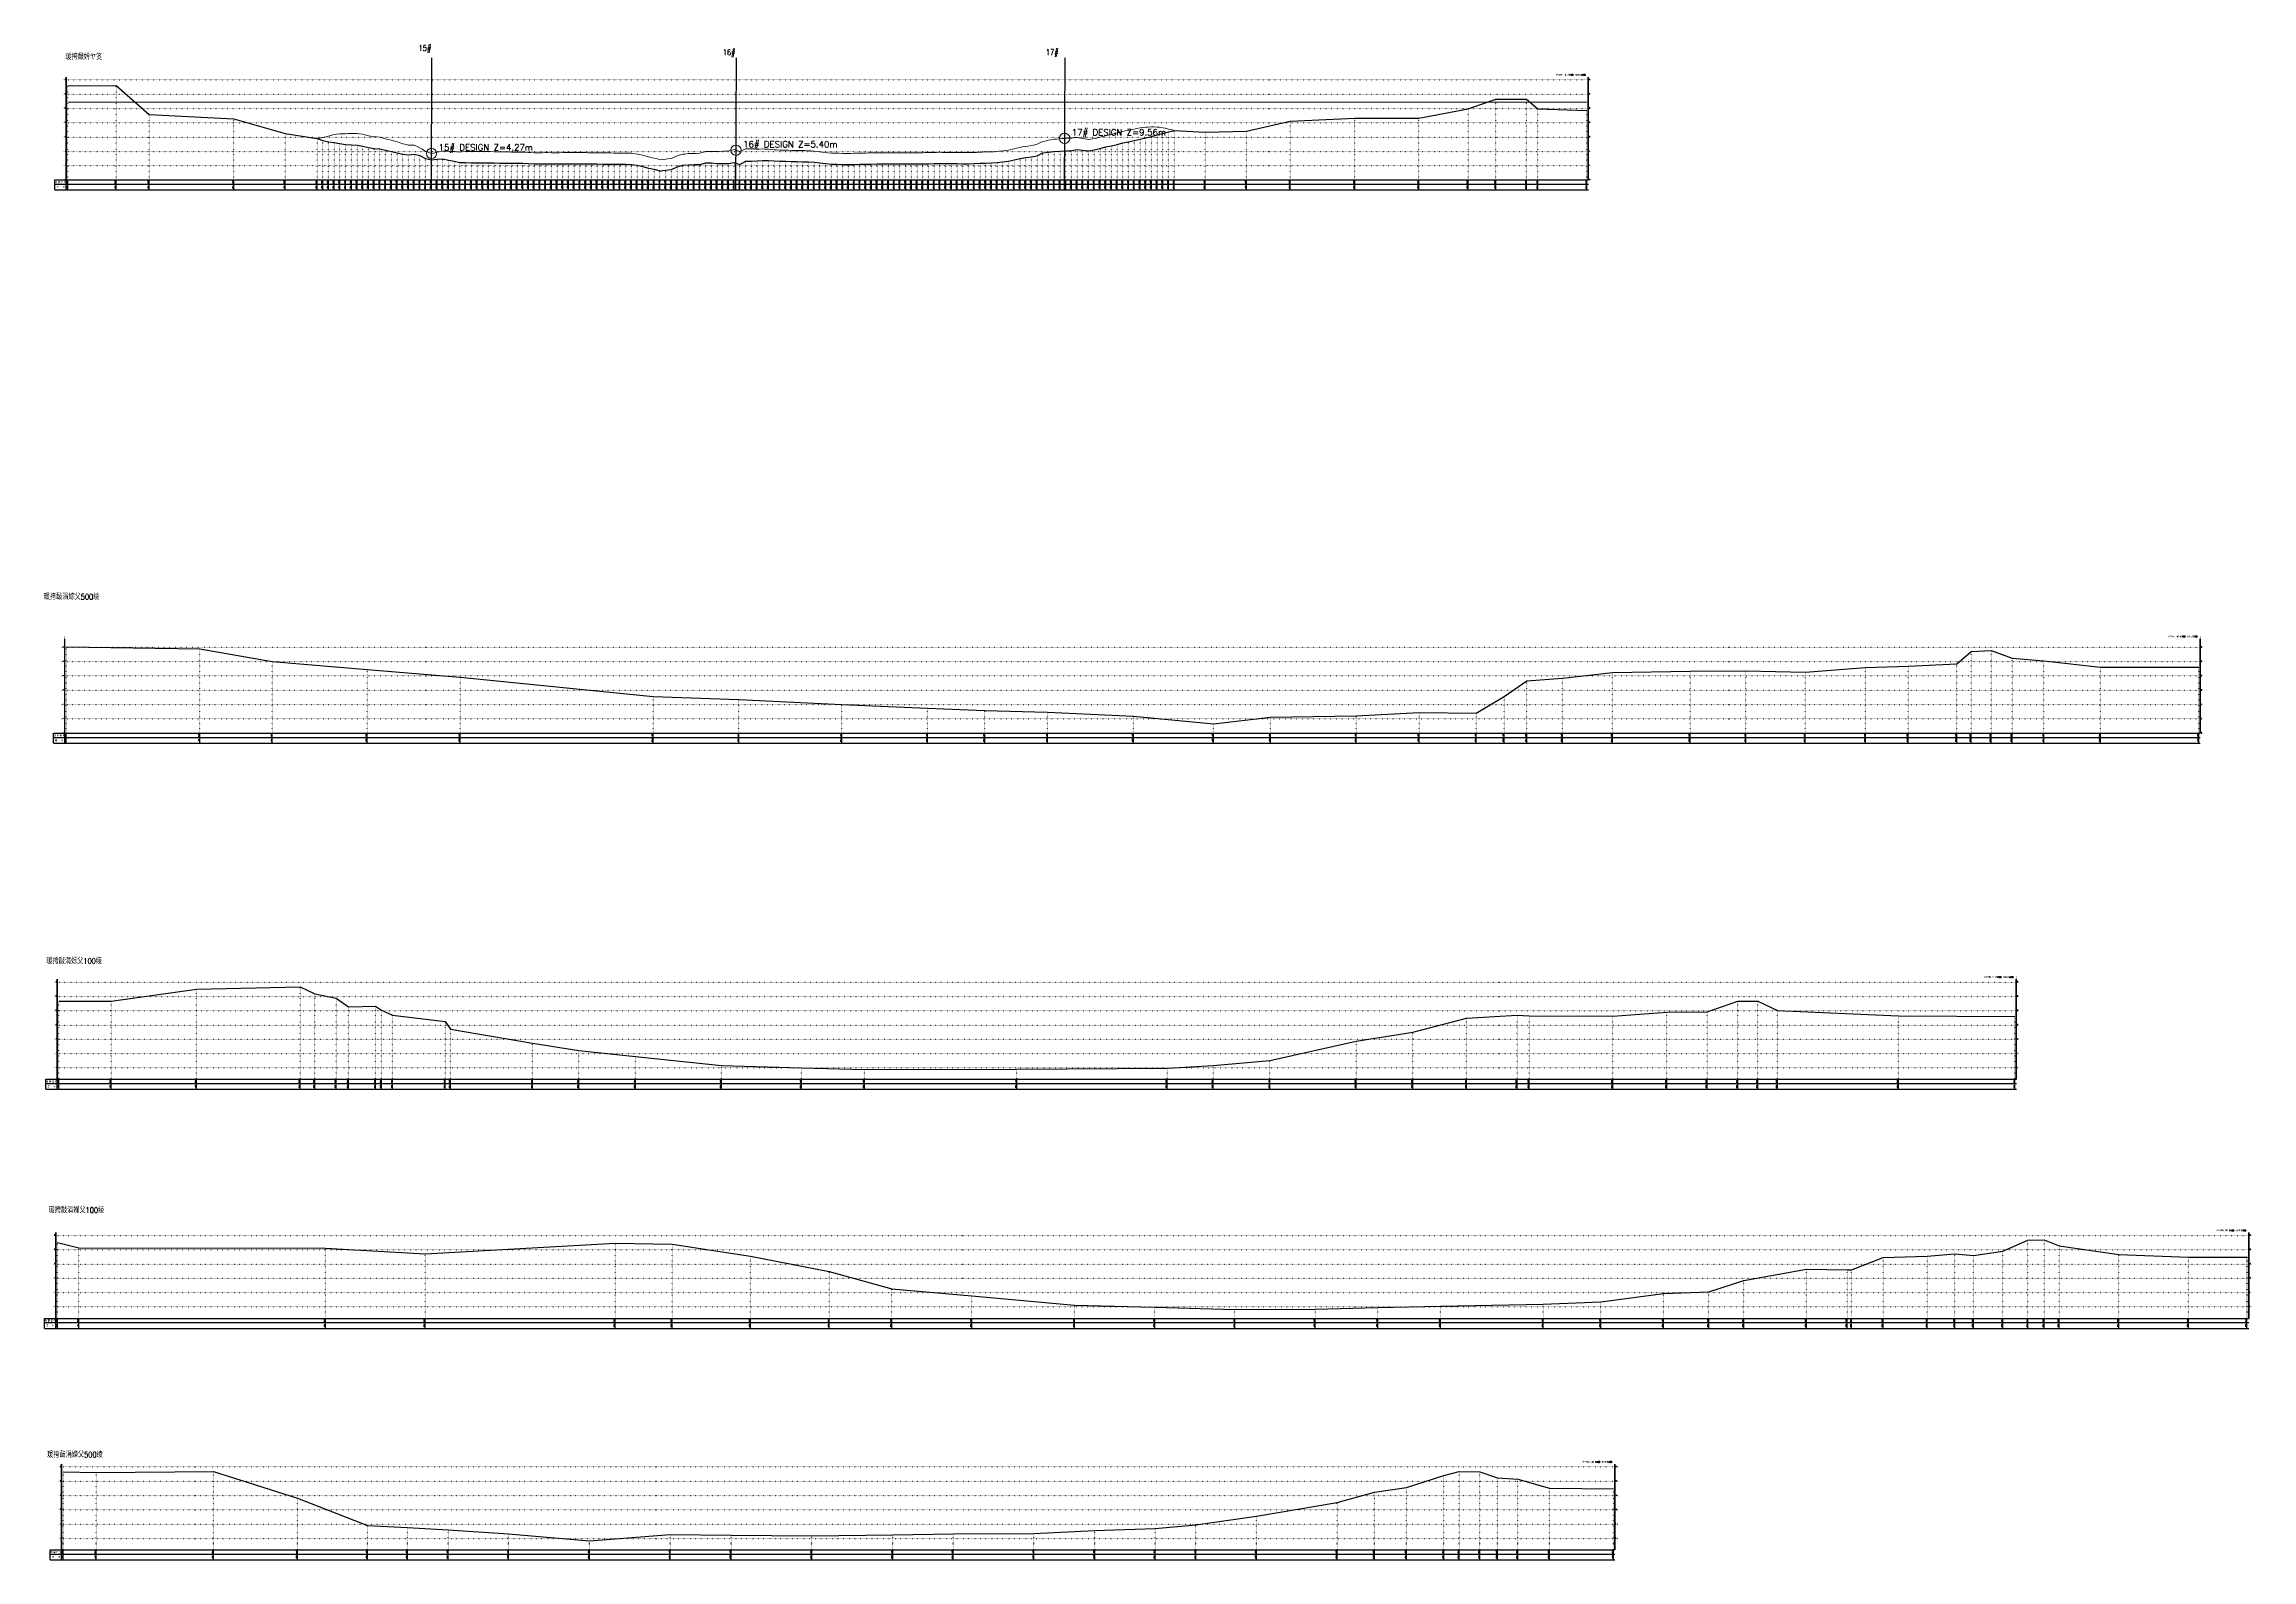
# Model space of a CAD drawing. Extents: x 391414 to 399140, y 3188456 to 3193760.
import ezdxf
from ezdxf.enums import TextEntityAlignment as Align

# ---------------------------------------------------------------- set-up
doc = ezdxf.new("R2010")
doc.units = 0
doc.linetypes.add('X4', pattern=[1.6, 0, -1.6])
doc.layers.get('0').update_dxf_attribs({"linetype": 'CONTINUOUS'})
for name, color, linetype, lineweight in [('ANNOTATION', 7, 'CONTINUOUS', 0), ('DESIGN_LOCAL', 255, 'CONTINUOUS', 0), ('PIER_CONTROL', 6, 'CONTINUOUS', 0), ('WSE_22_190', 4, 'CONTINUOUS', 0)]:
    doc.layers.add(name, color=color, linetype=linetype, lineweight=lineweight)
for name, color, linetype in [('DLSS', 4, 'CONTINUOUS'), ('DMX', 1, 'CONTINUOUS'), ('ZDH', 1, 'CONTINUOUS'), ('zdm1', 2, 'CONTINUOUS'), ('ZDMT5', 3, 'CONTINUOUS')]:
    doc.layers.add(name, color=color, linetype=linetype)
doc.styles.add('HZ', font='rs.shx', dxfattribs={"width": 0.8, "bigfont": 'hztxt.shx'})
doc.styles.get("Standard").update_dxf_attribs({"font": 'rs.shx', "bigfont": 'hztxt.shx'})

msp = doc.modelspace()

# ---------------------------------------------------------------- linework, layer by layer
at = {"linetype": 'Continuous', "flags": 128}
for points in [[(392768.7, 3193250.3), (392770.7, 3193712.5)], [(393834.4, 3193250.3), (393836.3, 3193712.5)], [(394984.2, 3193250.3), (394986.2, 3193712.5)]]:
    msp.add_lwpolyline(points, dxfattribs=at)
at = {"layer": 'DESIGN_LOCAL', "color": 5}
msp.add_lwpolyline([(391496.2, 3193615.1), (391665.4, 3193615.5), (391780.9, 3193514.3), (392077.4, 3193499.3), (392256.8, 3193447.3), (392368.7, 3193430.9), (392376.2, 3193431.7), (392388.7, 3193433.5), (392396.2, 3193435.4), (392408.7, 3193438.4), (392416.2, 3193440.7), (392428.7, 3193444), (392436.2, 3193445.2), (392448.7, 3193446.6), (392456.2, 3193447), (392468.7, 3193447.1), (392476.2, 3193447.5), (392488.7, 3193447.7), (392496.2, 3193447.7), (392508.7, 3193447.5), (392516.2, 3193446.6), (392528.7, 3193445), (392536.2, 3193443), (392548.7, 3193439.6), (392556.2, 3193438.4), (392568.7, 3193436.4), (392576.2, 3193435.7), (392588.7, 3193434.7), (392596.2, 3193432.7), (392608.7, 3193429.3), (392616.2, 3193427.3), (392628.7, 3193424), (392636.2, 3193422), (392648.7, 3193418.4), (392656.2, 3193416.2), (392668.7, 3193412.2), (392676.2, 3193410.5), (392688.7, 3193407.4), (392696.2, 3193407.3), (392708.7, 3193406.9), (392716.2, 3193403.5), (392728.7, 3193397.8), (392736.2, 3193392.9), (392748.7, 3193384.9), (392756.2, 3193382), (392768.7, 3193378), (392769.1, 3193378), (392776.2, 3193379.2), (392788.7, 3193382.2), (392796.2, 3193383.5), (392808.7, 3193386), (392816.2, 3193385.8), (392828.7, 3193385.5), (392836.2, 3193385.2), (392848.7, 3193384.5), (392856.2, 3193383.7), (392868.7, 3193382.1), (392876.2, 3193383.2), (392888.7, 3193384.8), (392896.2, 3193384.7), (392908.7, 3193384.4), (392916.2, 3193384.6), (392928.7, 3193384.7), (392936.2, 3193384.7), (392948.7, 3193384.6), (392956.2, 3193384.6), (392968.7, 3193384.4), (392976.2, 3193384.3), (392988.7, 3193384.1), (392996.2, 3193383.9), (393008.7, 3193383.7), (393016.2, 3193383.6), (393028.7, 3193383.4), (393036.2, 3193383.2), (393048.7, 3193383), (393056.2, 3193382.9), (393068.7, 3193382.8), (393076.2, 3193382.7), (393088.7, 3193382.5), (393096.2, 3193382), (393108.7, 3193381.2), (393116.2, 3193381), (393128.7, 3193380.7), (393136.2, 3193380.6), (393148.7, 3193380.3), (393156.2, 3193380.5), (393168.7, 3193380.9), (393176.2, 3193380.8), (393188.7, 3193380.6), (393196.2, 3193380.5), (393208.7, 3193380.4), (393216.2, 3193380.6), (393228.7, 3193380.8), (393236.2, 3193380.8), (393248.7, 3193380.8), (393256.2, 3193380.8), (393268.7, 3193380.8), (393276.2, 3193380.8), (393288.7, 3193380.8), (393296.2, 3193380.8), (393308.7, 3193380.8), (393316.2, 3193380.7), (393328.7, 3193380.5), (393336.2, 3193380.4), (393348.7, 3193380.2), (393356.2, 3193380.1), (393368.7, 3193380), (393376.2, 3193379.9), (393388.7, 3193379.7), (393396.2, 3193379.6), (393408.7, 3193379.5), (393416.2, 3193379.4), (393428.7, 3193379.2), (393436.2, 3193379.2), (393448.7, 3193379), (393456.2, 3193378.9), (393468.7, 3193378.8), (393476.2, 3193377.7), (393488.7, 3193375.8), (393496.2, 3193374.2), (393508.7, 3193371.6), (393516.2, 3193369.4), (393528.7, 3193365.7), (393536.2, 3193364.3), (393548.7, 3193362), (393556.2, 3193359.8), (393568.7, 3193356.1), (393576.2, 3193356.8), (393588.7, 3193358.1), (393596.2, 3193359.1), (393608.7, 3193360.9), (393616.2, 3193364.1), (393628.7, 3193369.5), (393636.2, 3193371.6), (393648.7, 3193375.2), (393656.2, 3193376), (393668.7, 3193377.4), (393676.2, 3193377.6), (393688.7, 3193378), (393696.2, 3193378.2), (393708.7, 3193378.6), (393716.2, 3193380.8), (393728.7, 3193384.6), (393736.2, 3193384.9), (393748.7, 3193385.3), (393756.2, 3193384.9), (393768.7, 3193384.3), (393776.2, 3193384.9), (393788.7, 3193385.9), (393796.2, 3193386.3), (393808.7, 3193386.9), (393816.2, 3193388.6), (393828.7, 3193391.3), (393834.8, 3193389.3), (393836.2, 3193388.8), (393848.7, 3193384.4), (393856.2, 3193388.2), (393868.7, 3193394.4), (393876.2, 3193394.2), (393888.7, 3193393.9), (393896.2, 3193393.6), (393908.7, 3193393), (393916.2, 3193393.3), (393928.7, 3193394), (393936.2, 3193393.4), (393948.7, 3193392.5), (393956.2, 3193391.8), (393968.7, 3193390.7), (393976.2, 3193390.4), (393988.7, 3193389.9), (393996.2, 3193389.7), (394008.7, 3193389.3), (394016.2, 3193389.1), (394028.7, 3193388.8), (394036.2, 3193388.6), (394048.7, 3193388.3), (394056.2, 3193388.2), (394068.7, 3193387.9), (394076.2, 3193387.8), (394088.7, 3193387.6), (394096.2, 3193387.1), (394108.7, 3193386.2), (394116.2, 3193385.3), (394128.7, 3193383.7), (394136.2, 3193382.8), (394148.7, 3193381.3), (394156.2, 3193380.5), (394168.7, 3193379.1), (394176.2, 3193379.2), (394188.7, 3193379.5), (394196.2, 3193378.9), (394208.7, 3193377.9), (394216.2, 3193378), (394228.7, 3193378.2), (394236.2, 3193378.4), (394248.7, 3193378.7), (394256.2, 3193378.8), (394268.7, 3193379.1), (394276.2, 3193379.3), (394288.7, 3193379.5), (394296.2, 3193379.7), (394308.7, 3193379.9), (394316.2, 3193380.1), (394328.7, 3193380.4), (394336.2, 3193380.5), (394348.7, 3193380.7), (394356.2, 3193380.7), (394368.7, 3193380.7), (394376.2, 3193380.6), (394388.7, 3193380.6), (394396.2, 3193380.6), (394408.7, 3193380.6), (394416.2, 3193380.5), (394428.7, 3193380.5), (394436.2, 3193380.5), (394448.7, 3193380.4), (394456.2, 3193380.4), (394468.7, 3193380.4), (394476.2, 3193380.5), (394488.7, 3193380.7), (394496.2, 3193380.9), (394508.7, 3193381.1), (394516.2, 3193381.3), (394528.7, 3193381.7), (394536.2, 3193381.8), (394548.7, 3193382.1), (394556.2, 3193381.9), (394568.7, 3193381.6), (394576.2, 3193381.6), (394588.7, 3193381.7), (394596.2, 3193381.5), (394608.7, 3193381.3), (394616.2, 3193381.3), (394628.7, 3193381.2), (394636.2, 3193381.1), (394648.7, 3193381), (394656.2, 3193381.2), (394668.7, 3193381.5), (394676.2, 3193381.9), (394688.7, 3193382.7), (394696.2, 3193382.9), (394708.7, 3193383.4), (394716.2, 3193383.4), (394728.7, 3193383.5), (394736.2, 3193384.2), (394748.7, 3193385.3), (394756.2, 3193386.2), (394768.7, 3193387.7), (394776.2, 3193388.4), (394788.7, 3193389.4), (394796.2, 3193391.3), (394808.7, 3193394.3), (394816.2, 3193396.1), (394828.7, 3193399.2), (394836.2, 3193400.6), (394848.7, 3193402.9), (394856.2, 3193403.8), (394868.7, 3193405.4), (394876.2, 3193407.1), (394888.7, 3193410), (394896.2, 3193413.8), (394908.7, 3193420.1), (394916.2, 3193421.5), (394928.7, 3193424), (394936.2, 3193425.3), (394948.7, 3193427.6), (394956.2, 3193428.5), (394968.7, 3193429.7), (394976.2, 3193430.3), (394984.8, 3193430.9), (394988.7, 3193431.1), (394996.2, 3193431.4), (395008.7, 3193431.6), (395016.2, 3193432.4), (395028.7, 3193433.7), (395036.2, 3193432.6), (395048.7, 3193430.9), (395056.2, 3193429.5), (395068.7, 3193427.3), (395076.2, 3193428.3), (395088.7, 3193430.1), (395096.2, 3193431.9), (395108.7, 3193435), (395116.2, 3193437), (395128.7, 3193440.2), (395136.2, 3193441.9), (395148.7, 3193444.8), (395156.2, 3193446.7), (395168.7, 3193449.8), (395176.2, 3193451.8), (395188.7, 3193455.2), (395196.2, 3193456.6), (395208.7, 3193458.8), (395216.2, 3193460.6), (395228.7, 3193463.3), (395236.2, 3193464.9), (395248.7, 3193467.2), (395256.2, 3193468.3), (395268.7, 3193469.8), (395276.2, 3193470.4), (395288.7, 3193470.9), (395296.2, 3193470.9), (395308.7, 3193470.2), (395316.2, 3193469.4), (395328.7, 3193467.6), (395336.2, 3193466.1), (395348.7, 3193463.2), (395356.2, 3193461.4), (395368.7, 3193458.7), (395476.9, 3193452.2), (395621.3, 3193455.5), (395774.7, 3193491.3), (396000.3, 3193501.2), (396224.7, 3193501.7), (396396.8, 3193534.5), (396494.1, 3193568.3), (396601.6, 3193568.3), (396641.2, 3193533.7), (396812.7, 3193528.2)], dxfattribs=at)
at = {"layer": 'DMX', "linetype": 'Continuous', "flags": 128}
for points in [[(391496.2, 3193615.1), (391665.4, 3193615.5), (391780.9, 3193514.3), (392077.4, 3193499.3), (392256.8, 3193447.3), (392368.7, 3193430.9), (392388.7, 3193423.8), (392408.7, 3193419), (392428.7, 3193416.5), (392448.7, 3193413.1), (392468.7, 3193409.6), (392488.7, 3193407.9), (392508.7, 3193406.6), (392528.7, 3193403.7), (392548.7, 3193398.4), (392568.7, 3193395.4), (392588.7, 3193394.1), (392608.7, 3193389.3), (392628.7, 3193384.8), (392648.7, 3193380.3), (392668.7, 3193375.8), (392688.7, 3193373.4), (392708.7, 3193375.9), (392728.7, 3193370.3), (392748.7, 3193360.5), (392768.7, 3193355.2), (392788.7, 3193357.9), (392808.7, 3193358.6), (392828.7, 3193354.5), (392848.7, 3193350.5), (392868.7, 3193345.8), (392888.7, 3193346.8), (392908.7, 3193345.5), (392928.7, 3193345.3), (392948.7, 3193345), (392968.7, 3193344.8), (392988.7, 3193344.6), (393008.7, 3193344.4), (393028.7, 3193344.2), (393048.7, 3193344), (393068.7, 3193343.8), (393088.7, 3193343.6), (393108.7, 3193342.3), (393128.7, 3193341.8), (393148.7, 3193341.4), (393168.7, 3193342), (393188.7, 3193341.7), (393208.7, 3193341.5), (393228.7, 3193341.9), (393248.7, 3193341.9), (393268.7, 3193341.9), (393288.7, 3193341.9), (393308.7, 3193341.9), (393328.7, 3193341.6), (393348.7, 3193341.3), (393368.7, 3193341), (393388.7, 3193340.8), (393408.7, 3193340.5), (393428.7, 3193340.3), (393448.7, 3193340.1), (393468.7, 3193339.9), (393488.7, 3193336.8), (393508.7, 3193332.7), (393528.7, 3193326.8), (393548.7, 3193323.1), (393568.7, 3193317.2), (393588.7, 3193319.3), (393608.7, 3193322.1), (393628.7, 3193330.8), (393648.7, 3193336.5), (393668.7, 3193338.7), (393688.7, 3193339.2), (393708.7, 3193339.4), (393728.7, 3193344.9), (393748.7, 3193344.8), (393768.7, 3193342.6), (393788.7, 3193342.9), (393808.7, 3193342.5), (393828.7, 3193346), (393848.7, 3193339.4), (393868.7, 3193350.5), (393888.7, 3193351.4), (393908.7, 3193351.8), (393928.7, 3193353.8), (393948.7, 3193353.1), (393968.7, 3193351.7), (393988.7, 3193351.2), (394008.7, 3193350.7), (394028.7, 3193350.1), (394048.7, 3193349.6), (394068.7, 3193349.1), (394088.7, 3193348.8), (394108.7, 3193347.3), (394128.7, 3193344.8), (394148.7, 3193342.4), (394168.7, 3193340.1), (394188.7, 3193340.6), (394208.7, 3193339), (394228.7, 3193339.3), (394248.7, 3193339.8), (394268.7, 3193340.2), (394288.7, 3193340.6), (394308.7, 3193341), (394328.7, 3193341.5), (394348.7, 3193341.8), (394368.7, 3193341.7), (394388.7, 3193341.7), (394408.7, 3193341.6), (394428.7, 3193341.6), (394448.7, 3193341.5), (394468.7, 3193341.4), (394488.7, 3193341.8), (394508.7, 3193342.2), (394528.7, 3193342.7), (394548.7, 3193343.1), (394568.7, 3193342.7), (394588.7, 3193342.7), (394608.7, 3193342.4), (394628.7, 3193342.2), (394648.7, 3193342.1), (394668.7, 3193342.6), (394688.7, 3193343.7), (394708.7, 3193344.5), (394728.7, 3193344.6), (394748.7, 3193346.5), (394768.7, 3193349), (394788.7, 3193350.7), (394808.7, 3193355.5), (394828.7, 3193360.4), (394848.7, 3193364), (394868.7, 3193366.1), (394888.7, 3193370.2), (394908.7, 3193379.6), (394928.7, 3193382.5), (394948.7, 3193385.1), (394968.7, 3193386.4), (394988.7, 3193387.5), (395008.7, 3193388.5), (395028.7, 3193391.7), (395048.7, 3193389.9), (395068.7, 3193387), (395088.7, 3193390.4), (395108.7, 3193395.6), (395128.7, 3193400.8), (395148.7, 3193405.1), (395168.7, 3193409.7), (395188.7, 3193414.7), (395208.7, 3193418.1), (395228.7, 3193422.8), (395248.7, 3193427.6), (395268.7, 3193432.5), (395288.7, 3193437.5), (395308.7, 3193442.8), (395328.7, 3193448.3), (395348.7, 3193453.6), (395368.7, 3193458.7), (395476.9, 3193452.2), (395621.3, 3193455.5), (395774.7, 3193491.3), (396000.3, 3193501.2), (396224.7, 3193501.7), (396396.8, 3193534.5), (396494.1, 3193568.3), (396601.6, 3193568.3), (396641.2, 3193533.7), (396812.7, 3193528.2)], [(391491, 3191651.7), (391958.1, 3191644.7), (392212, 3191599.7), (392544.2, 3191571.7), (392869.7, 3191545.7), (393545, 3191477.6), (393845.2, 3191467.1), (394205.3, 3191449.8), (394505.5, 3191436.6), (394705.3, 3191428.2), (394925.4, 3191422.6), (395225.6, 3191409.2), (395505.5, 3191382.4), (395705.3, 3191405.1), (396005.5, 3191409.7), (396225.6, 3191422.2), (396425.4, 3191419.8), (396522.8, 3191478), (396602.3, 3191532.7), (396726.9, 3191542.2), (396902.1, 3191561.7), (397173.4, 3191565.7), (397369.1, 3191567.7), (397576.8, 3191562.2), (397787.9, 3191578.7), (397936.8, 3191583.2), (398107.4, 3191591.9), (398157.4, 3191634.7), (398226.9, 3191638.7), (398300.5, 3191612), (398412, 3191602.2), (398610, 3191580.8), (398954.1, 3191580.6)], [(391464.7, 3190410.9), (391647.8, 3190410.9), (391947, 3190453.9), (392309.6, 3190461.1), (392360.9, 3190436.9), (392435.2, 3190421.8), (392478.9, 3190391.9), (392573.7, 3190394.4), (392594.2, 3190380.3), (392633.1, 3190361.9), (392817.5, 3190340), (392835.6, 3190312.9), (393123, 3190264.1), (393284.3, 3190239), (393483.2, 3190217.3), (393784.3, 3190186), (394063.8, 3190177.9), (394284.2, 3190172.1), (394817.9, 3190173), (395343.3, 3190177.4), (395504.6, 3190185.9), (395703.5, 3190204.1), (396004.6, 3190271.7), (396203.5, 3190303.1), (396391.6, 3190351.9), (396568.3, 3190362.9), (396610.7, 3190360.2), (396903, 3190358.9), (397092.2, 3190372.9), (397233.1, 3190374.1), (397340.4, 3190411.9), (397410.5, 3190411.9), (397479.4, 3190378.2), (397902.8, 3190360.1), (398310.6, 3190358.3)], [(391460, 3189566.5), (391534.8, 3189548.5), (392397.7, 3189547.5), (392746.6, 3189527), (393412, 3189564.9), (393611.3, 3189561.5), (393885.2, 3189518.5), (394161.4, 3189465.5), (394379.6, 3189405.2), (394660.2, 3189380.3), (395019.9, 3189348), (395300.4, 3189341.1), (395580.9, 3189332.7), (395861.4, 3189333.3), (396080.9, 3189339), (396300.3, 3189344.5), (396660, 3189351.4), (396861.3, 3189358.8), (397080.8, 3189389), (397239.1, 3189394.4), (397361.3, 3189433.9), (397580.7, 3189473), (397722.9, 3189471.7), (397739, 3189471.1), (397848.8, 3189514.5), (398003.9, 3189519.3), (398100.4, 3189527), (398165.8, 3189521.7), (398268.4, 3189536.4), (398356.2, 3189575.5), (398412.3, 3189576.5), (398464.8, 3189555), (398674, 3189524.8), (398917.9, 3189516), (399122, 3189515.6), (399124.6, 3189515.7)], [(391479.9, 3188764.6), (391595.6, 3188762.4), (392006.4, 3188765.4), (392299.8, 3188672.4), (392544.9, 3188577.1), (392685, 3188569.6), (392827.7, 3188561.1), (393039.2, 3188547.7), (393322, 3188523.3), (393604.8, 3188544.8), (393817.6, 3188542.6), (394100.4, 3188540.3), (394383.3, 3188543.9), (394594.7, 3188547), (394877.6, 3188549), (395090.3, 3188558.7), (395301.8, 3188565.6), (395444.5, 3188579.1), (395656, 3188609.4), (395938.8, 3188657.2), (396068.7, 3188693.4), (396181.1, 3188710), (396312.2, 3188751.8), (396365.8, 3188765.4), (396438.1, 3188764.4), (396499.6, 3188743.9), (396570.8, 3188738.3), (396681.5, 3188707), (396905.8, 3188704.7)]]:
    msp.add_lwpolyline(points, dxfattribs=at)
at = {"layer": 'PIER_CONTROL', "color": 6}
for centre in [(392769.1, 3193378), (393834.8, 3193389.3), (394984.8, 3193430.9)]:
    msp.add_circle(centre, 18, dxfattribs=at)
at = {"layer": 'WSE_22_190', "color": 4}
msp.add_line((391496.2, 3193557.2), (396812.7, 3193557.2), dxfattribs=at)
at = {"layer": 'zdm1', "linetype": 'X4'}
for p, q in [((391481.2, 3193635.3), (396827.7, 3193635.3)), ((391481.2, 3193585.3), (396827.7, 3193585.3)), ((391481.2, 3193535.3), (396827.7, 3193535.3)), ((391481.2, 3193485.3), (396827.7, 3193485.3)), ((391481.2, 3193435.3), (396827.7, 3193435.3)), ((391481.2, 3193385.3), (396827.7, 3193385.3)), ((391481.2, 3193335.3), (396827.7, 3193335.3)), ((391481.2, 3193285.3), (396827.7, 3193285.3)), ((391476, 3191649.7), (398969.1, 3191649.7)), ((391476, 3191599.7), (398969.1, 3191599.7)), ((391476, 3191549.7), (398969.1, 3191549.7)), ((391476, 3191499.7), (398969.1, 3191499.7)), ((391476, 3191449.7), (398969.1, 3191449.7)), ((391476, 3191399.7), (398969.1, 3191399.7)), ((391476, 3191349.7), (398969.1, 3191349.7)), ((391449.7, 3190477.9), (398325.6, 3190477.9)), ((391449.7, 3190427.9), (398325.6, 3190427.9)), ((391449.7, 3190377.9), (398325.6, 3190377.9)), ((391449.7, 3190327.9), (398325.6, 3190327.9)), ((391449.7, 3190277.9), (398325.6, 3190277.9)), ((391449.7, 3190227.9), (398325.6, 3190227.9)), ((391449.7, 3190177.9), (398325.6, 3190177.9)), ((391445, 3189591.5), (399139.6, 3189591.5)), ((391445, 3189541.5), (399139.6, 3189541.5)), ((391445, 3189491.5), (399139.6, 3189491.5)), ((391445, 3189441.5), (399139.6, 3189441.5)), ((391445, 3189391.5), (399139.6, 3189391.5)), ((391445, 3189341.5), (399139.6, 3189341.5)), ((391464.9, 3188781.4), (396920.8, 3188781.4)), ((391464.9, 3188731.4), (396920.8, 3188731.4)), ((391464.9, 3188681.4), (396920.8, 3188681.4)), ((391464.9, 3188631.4), (396920.8, 3188631.4)), ((391464.9, 3188581.4), (396920.8, 3188581.4)), ((391464.9, 3188531.4), (396920.8, 3188531.4))]:
    msp.add_line(p, q, dxfattribs=at)
at = {"layer": 'zdm1', "linetype": 'Continuous'}
for p, q in [((391490.7, 3193285.3), (391490.7, 3193645.3)), ((391491.7, 3193285.3), (391491.7, 3193645.3)), ((396817.2, 3193285.3), (396817.2, 3193645.3)), ((396818.2, 3193285.3), (396818.2, 3193645.3)), ((391451.2, 3193285.3), (391496.2, 3193285.3)), ((391451.2, 3193250.3), (391451.2, 3193285.3)), ((391451.2, 3193270.3), (396817.7, 3193270.3)), ((391451.2, 3193250.3), (396817.7, 3193250.3)), ((391491.2, 3193250.3), (391491.2, 3193285.3)), ((391496.2, 3193285.3), (396817.7, 3193285.3)), ((391485.5, 3191349.7), (391485.5, 3191679.7)), ((391486.5, 3191349.7), (391486.5, 3191679.7)), ((398958.6, 3191349.7), (398958.6, 3191679.7)), ((398959.6, 3191349.7), (398959.6, 3191679.7)), ((391446, 3191349.7), (391491, 3191349.7)), ((391446, 3191314.7), (391446, 3191349.7)), ((391446, 3191334.7), (398959.1, 3191334.7)), ((391446, 3191314.7), (398959.1, 3191314.7)), ((391486, 3191314.7), (391486, 3191349.7)), ((391491, 3191349.7), (398959.1, 3191349.7)), ((391459.2, 3190137.9), (391459.2, 3190487.9)), ((391460.2, 3190137.9), (391460.2, 3190487.9)), ((398315.1, 3190137.9), (398315.1, 3190487.9)), ((398316.1, 3190137.9), (398316.1, 3190487.9)), ((391419.7, 3190137.9), (391464.7, 3190137.9)), ((391419.7, 3190102.9), (391419.7, 3190137.9)), ((391459.7, 3190102.9), (391459.7, 3190137.9)), ((391464.7, 3190137.9), (398315.6, 3190137.9)), ((391419.7, 3190122.9), (398315.6, 3190122.9)), ((391419.7, 3190102.9), (398315.6, 3190102.9)), ((391454.5, 3189301.5), (391454.5, 3189601.5)), ((391455.5, 3189301.5), (391455.5, 3189601.5)), ((399129.1, 3189301.5), (399129.1, 3189601.5)), ((399130.1, 3189301.5), (399130.1, 3189601.5)), ((391415, 3189301.5), (391460, 3189301.5)), ((391415, 3189266.5), (391415, 3189301.5)), ((391415, 3189286.5), (399129.6, 3189286.5)), ((391455, 3189266.5), (391455, 3189301.5)), ((391460, 3189301.5), (399129.6, 3189301.5)), ((391415, 3189266.5), (399129.6, 3189266.5)), ((391474.4, 3188491.4), (391474.4, 3188791.4)), ((391475.4, 3188491.4), (391475.4, 3188791.4)), ((396910.3, 3188491.4), (396910.3, 3188791.4)), ((396911.3, 3188491.4), (396911.3, 3188791.4)), ((391434.9, 3188491.4), (391479.9, 3188491.4)), ((391434.9, 3188456.4), (391434.9, 3188491.4)), ((391434.9, 3188476.4), (396910.8, 3188476.4)), ((391434.9, 3188456.4), (396910.8, 3188456.4)), ((391474.9, 3188456.4), (391474.9, 3188491.4)), ((391479.9, 3188491.4), (396910.8, 3188491.4))]:
    msp.add_line(p, q, dxfattribs=at)
at = {"layer": 'zdm1', "linetype": 'Continuous', "const_width": 1, "flags": 128}
for points in [[(391491.2, 3193635.3), (391491.2, 3193645.3)], [(391491.2, 3193615.3), (391491.2, 3193625.3)], [(391491.2, 3193595.3), (391491.2, 3193605.3)], [(396817.7, 3193635.3), (396817.7, 3193645.3)], [(396817.7, 3193615.3), (396817.7, 3193625.3)], [(396817.7, 3193595.3), (396817.7, 3193605.3)], [(391491.2, 3193575.3), (391491.2, 3193585.3)], [(391491.2, 3193555.3), (391491.2, 3193565.3)], [(391491.2, 3193535.3), (391491.2, 3193545.3)], [(396817.7, 3193575.3), (396817.7, 3193585.3)], [(396817.7, 3193555.3), (396817.7, 3193565.3)], [(396817.7, 3193535.3), (396817.7, 3193545.3)], [(391491.2, 3193515.3), (391491.2, 3193525.3)], [(391491.2, 3193495.3), (391491.2, 3193505.3)], [(391491.2, 3193475.3), (391491.2, 3193485.3)], [(391491.2, 3193455.3), (391491.2, 3193465.3)], [(396817.7, 3193515.3), (396817.7, 3193525.3)], [(396817.7, 3193495.3), (396817.7, 3193505.3)], [(396817.7, 3193475.3), (396817.7, 3193485.3)], [(396817.7, 3193455.3), (396817.7, 3193465.3)], [(391491.2, 3193435.3), (391491.2, 3193445.3)], [(391491.2, 3193415.3), (391491.2, 3193425.3)], [(391491.2, 3193395.3), (391491.2, 3193405.3)], [(391491.2, 3193375.3), (391491.2, 3193385.3)], [(396817.7, 3193435.3), (396817.7, 3193445.3)], [(396817.7, 3193415.3), (396817.7, 3193425.3)], [(396817.7, 3193395.3), (396817.7, 3193405.3)], [(396817.7, 3193375.3), (396817.7, 3193385.3)], [(391491.2, 3193355.3), (391491.2, 3193365.3)], [(391491.2, 3193335.3), (391491.2, 3193345.3)], [(391491.2, 3193315.3), (391491.2, 3193325.3)], [(391491.2, 3193295.3), (391491.2, 3193305.3)], [(396817.7, 3193355.3), (396817.7, 3193365.3)], [(396817.7, 3193335.3), (396817.7, 3193345.3)], [(396817.7, 3193315.3), (396817.7, 3193325.3)], [(396817.7, 3193295.3), (396817.7, 3193305.3)], [(391486, 3191679.7), (391486, 3191689.7)], [(398959.1, 3191679.7), (398959.1, 3191689.7)], [(391486, 3191659.7), (391486, 3191669.7)], [(391486, 3191639.7), (391486, 3191649.7)], [(391486, 3191619.7), (391486, 3191629.7)], [(391486, 3191599.7), (391486, 3191609.7)], [(398959.1, 3191659.7), (398959.1, 3191669.7)], [(398959.1, 3191639.7), (398959.1, 3191649.7)], [(398959.1, 3191619.7), (398959.1, 3191629.7)], [(398959.1, 3191599.7), (398959.1, 3191609.7)], [(391486, 3191579.7), (391486, 3191589.7)], [(391486, 3191559.7), (391486, 3191569.7)], [(391486, 3191539.7), (391486, 3191549.7)], [(391486, 3191519.7), (391486, 3191529.7)], [(398959.1, 3191579.7), (398959.1, 3191589.7)], [(398959.1, 3191559.7), (398959.1, 3191569.7)], [(398959.1, 3191539.7), (398959.1, 3191549.7)], [(398959.1, 3191519.7), (398959.1, 3191529.7)], [(391486, 3191499.7), (391486, 3191509.7)], [(391486, 3191479.7), (391486, 3191489.7)], [(391486, 3191459.7), (391486, 3191469.7)], [(391486, 3191439.7), (391486, 3191449.7)], [(398959.1, 3191499.7), (398959.1, 3191509.7)], [(398959.1, 3191479.7), (398959.1, 3191489.7)], [(398959.1, 3191459.7), (398959.1, 3191469.7)], [(398959.1, 3191439.7), (398959.1, 3191449.7)], [(391486, 3191419.7), (391486, 3191429.7)], [(391486, 3191399.7), (391486, 3191409.7)], [(391486, 3191379.7), (391486, 3191389.7)], [(391486, 3191359.7), (391486, 3191369.7)], [(398959.1, 3191419.7), (398959.1, 3191429.7)], [(398959.1, 3191399.7), (398959.1, 3191409.7)], [(398959.1, 3191379.7), (398959.1, 3191389.7)], [(398959.1, 3191359.7), (398959.1, 3191369.7)], [(391459.7, 3190487.9), (391459.7, 3190497.9)], [(391459.7, 3190467.9), (391459.7, 3190477.9)], [(391459.7, 3190447.9), (391459.7, 3190457.9)], [(391459.7, 3190427.9), (391459.7, 3190437.9)], [(398315.6, 3190487.9), (398315.6, 3190497.9)], [(398315.6, 3190467.9), (398315.6, 3190477.9)], [(398315.6, 3190447.9), (398315.6, 3190457.9)], [(398315.6, 3190427.9), (398315.6, 3190437.9)], [(391459.7, 3190407.9), (391459.7, 3190417.9)], [(391459.7, 3190387.9), (391459.7, 3190397.9)], [(391459.7, 3190367.9), (391459.7, 3190377.9)], [(398315.6, 3190407.9), (398315.6, 3190417.9)], [(398315.6, 3190387.9), (398315.6, 3190397.9)], [(398315.6, 3190367.9), (398315.6, 3190377.9)], [(391459.7, 3190347.9), (391459.7, 3190357.9)], [(391459.7, 3190327.9), (391459.7, 3190337.9)], [(391459.7, 3190307.9), (391459.7, 3190317.9)], [(391459.7, 3190287.9), (391459.7, 3190297.9)], [(398315.6, 3190347.9), (398315.6, 3190357.9)], [(398315.6, 3190327.9), (398315.6, 3190337.9)], [(398315.6, 3190307.9), (398315.6, 3190317.9)], [(398315.6, 3190287.9), (398315.6, 3190297.9)], [(391459.7, 3190267.9), (391459.7, 3190277.9)], [(391459.7, 3190247.9), (391459.7, 3190257.9)], [(391459.7, 3190227.9), (391459.7, 3190237.9)], [(391459.7, 3190207.9), (391459.7, 3190217.9)], [(398315.6, 3190267.9), (398315.6, 3190277.9)], [(398315.6, 3190247.9), (398315.6, 3190257.9)], [(398315.6, 3190227.9), (398315.6, 3190237.9)], [(398315.6, 3190207.9), (398315.6, 3190217.9)], [(391459.7, 3190187.9), (391459.7, 3190197.9)], [(391459.7, 3190167.9), (391459.7, 3190177.9)], [(391459.7, 3190147.9), (391459.7, 3190157.9)], [(398315.6, 3190187.9), (398315.6, 3190197.9)], [(398315.6, 3190167.9), (398315.6, 3190177.9)], [(398315.6, 3190147.9), (398315.6, 3190157.9)], [(391455, 3189591.5), (391455, 3189601.5)], [(399129.6, 3189591.5), (399129.6, 3189601.5)], [(391455, 3189571.5), (391455, 3189581.5)], [(391455, 3189551.5), (391455, 3189561.5)], [(391455, 3189531.5), (391455, 3189541.5)], [(391455, 3189511.5), (391455, 3189521.5)], [(399129.6, 3189571.5), (399129.6, 3189581.5)], [(399129.6, 3189551.5), (399129.6, 3189561.5)], [(399129.6, 3189531.5), (399129.6, 3189541.5)], [(399129.6, 3189511.5), (399129.6, 3189521.5)], [(391455, 3189491.5), (391455, 3189501.5)], [(391455, 3189471.5), (391455, 3189481.5)], [(391455, 3189451.5), (391455, 3189461.5)], [(391455, 3189431.5), (391455, 3189441.5)], [(399129.6, 3189491.5), (399129.6, 3189501.5)], [(399129.6, 3189471.5), (399129.6, 3189481.5)], [(399129.6, 3189451.5), (399129.6, 3189461.5)], [(399129.6, 3189431.5), (399129.6, 3189441.5)], [(391455, 3189411.5), (391455, 3189421.5)], [(391455, 3189391.5), (391455, 3189401.5)], [(391455, 3189371.5), (391455, 3189381.5)], [(391455, 3189351.5), (391455, 3189361.5)], [(399129.6, 3189411.5), (399129.6, 3189421.5)], [(399129.6, 3189391.5), (399129.6, 3189401.5)], [(399129.6, 3189371.5), (399129.6, 3189381.5)], [(399129.6, 3189351.5), (399129.6, 3189361.5)], [(391455, 3189331.5), (391455, 3189341.5)], [(391455, 3189311.5), (391455, 3189321.5)], [(399129.6, 3189331.5), (399129.6, 3189341.5)], [(399129.6, 3189311.5), (399129.6, 3189321.5)], [(391474.9, 3188781.4), (391474.9, 3188791.4)], [(391474.9, 3188761.4), (391474.9, 3188771.4)], [(391474.9, 3188741.4), (391474.9, 3188751.4)], [(396910.8, 3188781.4), (396910.8, 3188791.4)], [(396910.8, 3188761.4), (396910.8, 3188771.4)], [(396910.8, 3188741.4), (396910.8, 3188751.4)], [(391474.9, 3188721.4), (391474.9, 3188731.4)], [(391474.9, 3188701.4), (391474.9, 3188711.4)], [(391474.9, 3188681.4), (391474.9, 3188691.4)], [(391474.9, 3188661.4), (391474.9, 3188671.4)], [(396910.8, 3188721.4), (396910.8, 3188731.4)], [(396910.8, 3188701.4), (396910.8, 3188711.4)], [(396910.8, 3188681.4), (396910.8, 3188691.4)], [(396910.8, 3188661.4), (396910.8, 3188671.4)], [(391474.9, 3188641.4), (391474.9, 3188651.4)], [(391474.9, 3188621.4), (391474.9, 3188631.4)], [(391474.9, 3188601.4), (391474.9, 3188611.4)], [(391474.9, 3188581.4), (391474.9, 3188591.4)], [(396910.8, 3188641.4), (396910.8, 3188651.4)], [(396910.8, 3188621.4), (396910.8, 3188631.4)], [(396910.8, 3188601.4), (396910.8, 3188611.4)], [(396910.8, 3188581.4), (396910.8, 3188591.4)], [(391474.9, 3188561.4), (391474.9, 3188571.4)], [(391474.9, 3188541.4), (391474.9, 3188551.4)], [(391474.9, 3188521.4), (391474.9, 3188531.4)], [(391474.9, 3188501.4), (391474.9, 3188511.4)], [(396910.8, 3188561.4), (396910.8, 3188571.4)], [(396910.8, 3188541.4), (396910.8, 3188551.4)], [(396910.8, 3188521.4), (396910.8, 3188531.4)], [(396910.8, 3188501.4), (396910.8, 3188511.4)]]:
    msp.add_lwpolyline(points, dxfattribs=at)
at = {"layer": 'ZDMT5', "linetype": 'X4'}
for p, q in [((391496.2, 3193285.3), (391496.2, 3193615.1)), ((391665.4, 3193285.3), (391665.4, 3193615.5)), ((396396.8, 3193285.3), (396396.8, 3193534.5)), ((396494.1, 3193285.3), (396494.1, 3193568.3)), ((396601.6, 3193285.3), (396601.6, 3193568.3)), ((396641.2, 3193285.3), (396641.2, 3193533.7)), ((396812.7, 3193285.3), (396812.7, 3193528.2)), ((391780.9, 3193285.3), (391780.9, 3193514.3)), ((392077.4, 3193285.3), (392077.4, 3193499.3)), ((395348.7, 3193285.3), (395348.7, 3193453.6)), ((395368.7, 3193285.3), (395368.7, 3193458.7)), ((395476.9, 3193285.3), (395476.9, 3193452.2)), ((395621.3, 3193285.3), (395621.3, 3193455.5)), ((395774.7, 3193285.3), (395774.7, 3193491.3)), ((396000.3, 3193285.3), (396000.3, 3193501.2)), ((396224.7, 3193285.3), (396224.7, 3193501.7)), ((392256.8, 3193285.3), (392256.8, 3193447.3)), ((392368.7, 3193285.3), (392368.7, 3193430.9)), ((392388.7, 3193285.3), (392388.7, 3193423.8)), ((392408.7, 3193285.3), (392408.7, 3193419)), ((392428.7, 3193285.3), (392428.7, 3193416.5)), ((392448.7, 3193285.3), (392448.7, 3193413.1)), ((392468.7, 3193285.3), (392468.7, 3193409.6)), ((392488.7, 3193285.3), (392488.7, 3193407.9)), ((392508.7, 3193285.3), (392508.7, 3193406.6)), ((392528.7, 3193285.3), (392528.7, 3193403.7)), ((392548.7, 3193285.3), (392548.7, 3193398.4)), ((392568.7, 3193285.3), (392568.7, 3193395.4)), ((392588.7, 3193285.3), (392588.7, 3193394.1)), ((392608.7, 3193285.3), (392608.7, 3193389.3)), ((392628.7, 3193285.3), (392628.7, 3193384.8)), ((392648.7, 3193285.3), (392648.7, 3193380.3)), ((392668.7, 3193285.3), (392668.7, 3193375.8)), ((392688.7, 3193285.3), (392688.7, 3193373.4)), ((392708.7, 3193285.3), (392708.7, 3193375.9)), ((394908.7, 3193285.3), (394908.7, 3193379.6)), ((394928.7, 3193285.3), (394928.7, 3193382.5)), ((394948.7, 3193285.3), (394948.7, 3193385.1)), ((394968.7, 3193285.3), (394968.7, 3193386.4)), ((394988.7, 3193285.3), (394988.7, 3193387.5)), ((395008.7, 3193285.3), (395008.7, 3193388.5)), ((395028.7, 3193285.3), (395028.7, 3193391.7)), ((395048.7, 3193285.3), (395048.7, 3193389.9)), ((395068.7, 3193285.3), (395068.7, 3193387)), ((395088.7, 3193285.3), (395088.7, 3193390.4)), ((395108.7, 3193285.3), (395108.7, 3193395.6)), ((395128.7, 3193285.3), (395128.7, 3193400.8)), ((395148.7, 3193285.3), (395148.7, 3193405.1)), ((395168.7, 3193285.3), (395168.7, 3193409.7)), ((395188.7, 3193285.3), (395188.7, 3193414.7)), ((395208.7, 3193285.3), (395208.7, 3193418.1)), ((395228.7, 3193285.3), (395228.7, 3193422.8)), ((395248.7, 3193285.3), (395248.7, 3193427.6)), ((395268.7, 3193285.3), (395268.7, 3193432.5)), ((395288.7, 3193285.3), (395288.7, 3193437.5)), ((395308.7, 3193285.3), (395308.7, 3193442.8)), ((395328.7, 3193285.3), (395328.7, 3193448.3)), ((392728.7, 3193285.3), (392728.7, 3193370.3)), ((392748.7, 3193285.3), (392748.7, 3193360.5)), ((392768.7, 3193285.3), (392768.7, 3193355.2)), ((392788.7, 3193285.3), (392788.7, 3193357.9)), ((392808.7, 3193285.3), (392808.7, 3193358.6)), ((392828.7, 3193285.3), (392828.7, 3193354.5)), ((392848.7, 3193285.3), (392848.7, 3193350.5)), ((392868.7, 3193285.3), (392868.7, 3193345.8)), ((392888.7, 3193285.3), (392888.7, 3193346.8)), ((392908.7, 3193285.3), (392908.7, 3193345.5)), ((392928.7, 3193285.3), (392928.7, 3193345.3)), ((392948.7, 3193285.3), (392948.7, 3193345)), ((392968.7, 3193285.3), (392968.7, 3193344.8)), ((392988.7, 3193285.3), (392988.7, 3193344.6)), ((393008.7, 3193285.3), (393008.7, 3193344.4)), ((393028.7, 3193285.3), (393028.7, 3193344.2)), ((393048.7, 3193285.3), (393048.7, 3193344)), ((393068.7, 3193285.3), (393068.7, 3193343.8)), ((393088.7, 3193285.3), (393088.7, 3193343.6)), ((393108.7, 3193285.3), (393108.7, 3193342.3)), ((393128.7, 3193285.3), (393128.7, 3193341.8)), ((393148.7, 3193285.3), (393148.7, 3193341.4)), ((393168.7, 3193285.3), (393168.7, 3193342)), ((393188.7, 3193285.3), (393188.7, 3193341.7)), ((393208.7, 3193285.3), (393208.7, 3193341.5)), ((393228.7, 3193285.3), (393228.7, 3193341.9)), ((393248.7, 3193285.3), (393248.7, 3193341.9)), ((393268.7, 3193285.3), (393268.7, 3193341.9)), ((393288.7, 3193285.3), (393288.7, 3193341.9)), ((393308.7, 3193285.3), (393308.7, 3193341.9)), ((393328.7, 3193285.3), (393328.7, 3193341.6)), ((393348.7, 3193285.3), (393348.7, 3193341.3)), ((393368.7, 3193285.3), (393368.7, 3193341)), ((393388.7, 3193285.3), (393388.7, 3193340.8)), ((393408.7, 3193285.3), (393408.7, 3193340.5)), ((393428.7, 3193285.3), (393428.7, 3193340.3)), ((393448.7, 3193285.3), (393448.7, 3193340.1)), ((393468.7, 3193285.3), (393468.7, 3193339.9)), ((393488.7, 3193285.3), (393488.7, 3193336.8)), ((393508.7, 3193285.3), (393508.7, 3193332.7)), ((393528.7, 3193285.3), (393528.7, 3193326.8)), ((393548.7, 3193285.3), (393548.7, 3193323.1)), ((393568.7, 3193285.3), (393568.7, 3193317.2)), ((393588.7, 3193285.3), (393588.7, 3193319.3)), ((393608.7, 3193285.3), (393608.7, 3193322.1)), ((393628.7, 3193285.3), (393628.7, 3193330.8)), ((393648.7, 3193285.3), (393648.7, 3193336.5)), ((393668.7, 3193285.3), (393668.7, 3193338.7)), ((393688.7, 3193285.3), (393688.7, 3193339.2)), ((393708.7, 3193285.3), (393708.7, 3193339.4)), ((393728.7, 3193285.3), (393728.7, 3193344.9)), ((393748.7, 3193285.3), (393748.7, 3193344.8)), ((393768.7, 3193285.3), (393768.7, 3193342.6)), ((393788.7, 3193285.3), (393788.7, 3193342.9)), ((393808.7, 3193285.3), (393808.7, 3193342.5)), ((393828.7, 3193285.3), (393828.7, 3193346)), ((393848.7, 3193285.3), (393848.7, 3193339.4)), ((393868.7, 3193285.3), (393868.7, 3193350.5)), ((393888.7, 3193285.3), (393888.7, 3193351.4)), ((393908.7, 3193285.3), (393908.7, 3193351.8)), ((393928.7, 3193285.3), (393928.7, 3193353.8)), ((393948.7, 3193285.3), (393948.7, 3193353.1)), ((393968.7, 3193285.3), (393968.7, 3193351.7)), ((393988.7, 3193285.3), (393988.7, 3193351.2)), ((394008.7, 3193285.3), (394008.7, 3193350.7)), ((394028.7, 3193285.3), (394028.7, 3193350.1)), ((394048.7, 3193285.3), (394048.7, 3193349.6)), ((394068.7, 3193285.3), (394068.7, 3193349.1)), ((394088.7, 3193285.3), (394088.7, 3193348.8)), ((394108.7, 3193285.3), (394108.7, 3193347.3)), ((394128.7, 3193285.3), (394128.7, 3193344.8)), ((394148.7, 3193285.3), (394148.7, 3193342.4)), ((394168.7, 3193285.3), (394168.7, 3193340.1)), ((394188.7, 3193285.3), (394188.7, 3193340.6)), ((394208.7, 3193285.3), (394208.7, 3193339)), ((394228.7, 3193285.3), (394228.7, 3193339.3)), ((394248.7, 3193285.3), (394248.7, 3193339.8)), ((394268.7, 3193285.3), (394268.7, 3193340.2)), ((394288.7, 3193285.3), (394288.7, 3193340.6)), ((394308.7, 3193285.3), (394308.7, 3193341)), ((394328.7, 3193285.3), (394328.7, 3193341.5)), ((394348.7, 3193285.3), (394348.7, 3193341.8)), ((394368.7, 3193285.3), (394368.7, 3193341.7)), ((394388.7, 3193285.3), (394388.7, 3193341.7)), ((394408.7, 3193285.3), (394408.7, 3193341.6)), ((394428.7, 3193285.3), (394428.7, 3193341.6)), ((394448.7, 3193285.3), (394448.7, 3193341.5)), ((394468.7, 3193285.3), (394468.7, 3193341.4)), ((394488.7, 3193285.3), (394488.7, 3193341.8)), ((394508.7, 3193285.3), (394508.7, 3193342.2)), ((394528.7, 3193285.3), (394528.7, 3193342.7)), ((394548.7, 3193285.3), (394548.7, 3193343.1)), ((394568.7, 3193285.3), (394568.7, 3193342.7)), ((394588.7, 3193285.3), (394588.7, 3193342.7)), ((394608.7, 3193285.3), (394608.7, 3193342.4)), ((394628.7, 3193285.3), (394628.7, 3193342.2)), ((394648.7, 3193285.3), (394648.7, 3193342.1)), ((394668.7, 3193285.3), (394668.7, 3193342.6)), ((394688.7, 3193285.3), (394688.7, 3193343.7)), ((394708.7, 3193285.3), (394708.7, 3193344.5)), ((394728.7, 3193285.3), (394728.7, 3193344.6)), ((394748.7, 3193285.3), (394748.7, 3193346.5)), ((394768.7, 3193285.3), (394768.7, 3193349)), ((394788.7, 3193285.3), (394788.7, 3193350.7)), ((394808.7, 3193285.3), (394808.7, 3193355.5)), ((394828.7, 3193285.3), (394828.7, 3193360.4)), ((394848.7, 3193285.3), (394848.7, 3193364)), ((394868.7, 3193285.3), (394868.7, 3193366.1)), ((394888.7, 3193285.3), (394888.7, 3193370.2)), ((391491, 3191349.7), (391491, 3191651.7)), ((391958.1, 3191349.7), (391958.1, 3191644.7)), ((392212, 3191349.7), (392212, 3191599.7)), ((398157.4, 3191349.7), (398157.4, 3191634.7)), ((398226.9, 3191349.7), (398226.9, 3191638.7)), ((398300.5, 3191349.7), (398300.5, 3191612)), ((398412, 3191349.7), (398412, 3191602.2)), ((392544.2, 3191349.7), (392544.2, 3191571.7)), ((392869.7, 3191349.7), (392869.7, 3191545.7)), ((396602.3, 3191349.7), (396602.3, 3191532.7)), ((396726.9, 3191349.7), (396726.9, 3191542.2)), ((396902.1, 3191349.7), (396902.1, 3191561.7)), ((397173.4, 3191349.7), (397173.4, 3191565.7)), ((397369.1, 3191349.7), (397369.1, 3191567.7)), ((397576.8, 3191349.7), (397576.8, 3191562.2)), ((397787.9, 3191349.7), (397787.9, 3191578.7)), ((397936.8, 3191349.7), (397936.8, 3191583.2)), ((398107.4, 3191349.7), (398107.4, 3191591.9)), ((398610, 3191349.7), (398610, 3191580.8)), ((398954.1, 3191349.7), (398954.1, 3191580.6)), ((393545, 3191349.7), (393545, 3191477.6)), ((393845.2, 3191349.7), (393845.2, 3191467.1)), ((394205.3, 3191349.7), (394205.3, 3191449.8)), ((396522.8, 3191349.7), (396522.8, 3191478)), ((394505.5, 3191349.7), (394505.5, 3191436.6)), ((394705.3, 3191349.7), (394705.3, 3191428.2)), ((394925.4, 3191349.7), (394925.4, 3191422.6)), ((395225.6, 3191349.7), (395225.6, 3191409.2)), ((395505.5, 3191349.7), (395505.5, 3191382.4)), ((395705.3, 3191349.7), (395705.3, 3191405.1)), ((396005.5, 3191349.7), (396005.5, 3191409.7)), ((396225.6, 3191349.7), (396225.6, 3191422.2)), ((396425.4, 3191349.7), (396425.4, 3191419.8)), ((391947, 3190137.9), (391947, 3190453.9)), ((392309.6, 3190137.9), (392309.6, 3190461.1)), ((392360.9, 3190137.9), (392360.9, 3190436.9)), ((391464.7, 3190137.9), (391464.7, 3190410.9)), ((391647.8, 3190137.9), (391647.8, 3190410.9)), ((392435.2, 3190137.9), (392435.2, 3190421.8)), ((392478.9, 3190137.9), (392478.9, 3190391.9)), ((392573.7, 3190137.9), (392573.7, 3190394.4)), ((392594.2, 3190137.9), (392594.2, 3190380.3)), ((392633.1, 3190137.9), (392633.1, 3190361.9)), ((396568.3, 3190137.9), (396568.3, 3190362.9)), ((396610.7, 3190137.9), (396610.7, 3190360.2)), ((397092.2, 3190137.9), (397092.2, 3190372.9)), ((397233.1, 3190137.9), (397233.1, 3190374.1)), ((397340.4, 3190137.9), (397340.4, 3190411.9)), ((397410.5, 3190137.9), (397410.5, 3190411.9)), ((397479.4, 3190137.9), (397479.4, 3190378.2)), ((397902.8, 3190137.9), (397902.8, 3190360.1)), ((392817.5, 3190137.9), (392817.5, 3190340)), ((392835.6, 3190137.9), (392835.6, 3190312.9)), ((396203.5, 3190137.9), (396203.5, 3190303.1)), ((396391.6, 3190137.9), (396391.6, 3190351.9)), ((396903, 3190137.9), (396903, 3190358.9)), ((398310.6, 3190137.9), (398310.6, 3190358.3)), ((393123, 3190137.9), (393123, 3190264.1)), ((393284.3, 3190137.9), (393284.3, 3190239)), ((393483.2, 3190137.9), (393483.2, 3190217.3)), ((396004.6, 3190137.9), (396004.6, 3190271.7)), ((393784.3, 3190137.9), (393784.3, 3190186)), ((394063.8, 3190137.9), (394063.8, 3190177.9)), ((394284.2, 3190137.9), (394284.2, 3190172.1)), ((394817.9, 3190137.9), (394817.9, 3190173)), ((395343.3, 3190137.9), (395343.3, 3190177.4)), ((395504.6, 3190137.9), (395504.6, 3190185.9)), ((395703.5, 3190137.9), (395703.5, 3190204.1)), ((391460, 3189301.5), (391460, 3189566.5)), ((391534.8, 3189301.5), (391534.8, 3189548.5)), ((392397.7, 3189301.5), (392397.7, 3189547.5)), ((392746.6, 3189301.5), (392746.6, 3189527)), ((393412, 3189301.5), (393412, 3189564.9)), ((393611.3, 3189301.5), (393611.3, 3189561.5)), ((393885.2, 3189301.5), (393885.2, 3189518.5)), ((397848.8, 3189301.5), (397848.8, 3189514.5)), ((398003.9, 3189301.5), (398003.9, 3189519.3)), ((398100.4, 3189301.5), (398100.4, 3189527)), ((398165.8, 3189301.5), (398165.8, 3189521.7)), ((398268.4, 3189301.5), (398268.4, 3189536.4)), ((398356.2, 3189301.5), (398356.2, 3189575.5)), ((398412.3, 3189301.5), (398412.3, 3189576.5)), ((398464.8, 3189301.5), (398464.8, 3189555)), ((398674, 3189301.5), (398674, 3189524.8)), ((398917.9, 3189301.5), (398917.9, 3189516)), ((399122, 3189301.5), (399122, 3189515.6)), ((399124.6, 3189301.5), (399124.6, 3189515.7)), ((394161.4, 3189301.5), (394161.4, 3189465.5)), ((397361.3, 3189301.5), (397361.3, 3189433.9)), ((397580.7, 3189301.5), (397580.7, 3189473)), ((397722.9, 3189301.5), (397722.9, 3189471.7)), ((397739, 3189301.5), (397739, 3189471.1)), ((394379.6, 3189301.5), (394379.6, 3189405.2)), ((394660.2, 3189301.5), (394660.2, 3189380.3)), ((396861.3, 3189301.5), (396861.3, 3189358.8)), ((397080.8, 3189301.5), (397080.8, 3189389)), ((397239.1, 3189301.5), (397239.1, 3189394.4)), ((395019.9, 3189301.5), (395019.9, 3189348)), ((395300.4, 3189301.5), (395300.4, 3189341.1)), ((395580.9, 3189301.5), (395580.9, 3189332.7)), ((395861.4, 3189301.5), (395861.4, 3189333.3)), ((396080.9, 3189301.5), (396080.9, 3189339)), ((396300.3, 3189301.5), (396300.3, 3189344.5)), ((396660, 3189301.5), (396660, 3189351.4)), ((391479.9, 3188491.4), (391479.9, 3188764.6)), ((391595.6, 3188491.4), (391595.6, 3188762.4)), ((392006.4, 3188491.4), (392006.4, 3188765.4)), ((396312.2, 3188491.4), (396312.2, 3188751.8)), ((396365.8, 3188491.4), (396365.8, 3188765.4)), ((396438.1, 3188491.4), (396438.1, 3188764.4)), ((396499.6, 3188491.4), (396499.6, 3188743.9)), ((396570.8, 3188491.4), (396570.8, 3188738.3)), ((392299.8, 3188491.4), (392299.8, 3188672.4)), ((396068.7, 3188491.4), (396068.7, 3188693.4)), ((396181.1, 3188491.4), (396181.1, 3188710)), ((396681.5, 3188491.4), (396681.5, 3188707)), ((396905.8, 3188491.4), (396905.8, 3188704.7)), ((395656, 3188491.4), (395656, 3188609.4)), ((395938.8, 3188491.4), (395938.8, 3188657.2)), ((392544.9, 3188491.4), (392544.9, 3188577.1)), ((392685, 3188491.4), (392685, 3188569.6)), ((392827.7, 3188491.4), (392827.7, 3188561.1)), ((393039.2, 3188491.4), (393039.2, 3188547.7)), ((393322, 3188491.4), (393322, 3188523.3)), ((393604.8, 3188491.4), (393604.8, 3188544.8)), ((393817.6, 3188491.4), (393817.6, 3188542.6)), ((394100.4, 3188491.4), (394100.4, 3188540.3)), ((394383.3, 3188491.4), (394383.3, 3188543.9)), ((394594.7, 3188491.4), (394594.7, 3188547)), ((394877.6, 3188491.4), (394877.6, 3188549)), ((395090.3, 3188491.4), (395090.3, 3188558.7)), ((395301.8, 3188491.4), (395301.8, 3188565.6)), ((395444.5, 3188491.4), (395444.5, 3188579.1))]:
    msp.add_line(p, q, dxfattribs=at)
at = {"layer": 'ZDMT5', "linetype": 'Continuous'}
for p, q in [((391496.2, 3193250.3), (391496.2, 3193285.3)), ((391665.4, 3193250.3), (391665.4, 3193285.3)), ((391780.9, 3193250.3), (391780.9, 3193285.3)), ((392077.4, 3193250.3), (392077.4, 3193285.3)), ((392256.8, 3193250.3), (392256.8, 3193285.3)), ((392368.7, 3193250.3), (392368.7, 3193285.3)), ((392388.7, 3193250.3), (392388.7, 3193285.3)), ((392408.7, 3193250.3), (392408.7, 3193285.3)), ((392428.7, 3193250.3), (392428.7, 3193285.3)), ((392448.7, 3193250.3), (392448.7, 3193285.3)), ((392468.7, 3193250.3), (392468.7, 3193285.3)), ((392488.7, 3193250.3), (392488.7, 3193285.3)), ((392508.7, 3193250.3), (392508.7, 3193285.3)), ((392528.7, 3193250.3), (392528.7, 3193285.3)), ((392548.7, 3193250.3), (392548.7, 3193285.3)), ((392568.7, 3193250.3), (392568.7, 3193285.3)), ((392588.7, 3193250.3), (392588.7, 3193285.3)), ((392608.7, 3193250.3), (392608.7, 3193285.3)), ((392628.7, 3193250.3), (392628.7, 3193285.3)), ((392648.7, 3193250.3), (392648.7, 3193285.3)), ((392668.7, 3193250.3), (392668.7, 3193285.3)), ((392688.7, 3193250.3), (392688.7, 3193285.3)), ((392708.7, 3193250.3), (392708.7, 3193285.3)), ((392728.7, 3193250.3), (392728.7, 3193285.3)), ((392748.7, 3193250.3), (392748.7, 3193285.3)), ((392768.7, 3193250.3), (392768.7, 3193285.3)), ((392788.7, 3193250.3), (392788.7, 3193285.3)), ((392808.7, 3193250.3), (392808.7, 3193285.3)), ((392828.7, 3193250.3), (392828.7, 3193285.3)), ((392848.7, 3193250.3), (392848.7, 3193285.3)), ((392868.7, 3193250.3), (392868.7, 3193285.3)), ((392888.7, 3193250.3), (392888.7, 3193285.3)), ((392908.7, 3193250.3), (392908.7, 3193285.3)), ((392928.7, 3193250.3), (392928.7, 3193285.3)), ((392948.7, 3193250.3), (392948.7, 3193285.3)), ((392968.7, 3193250.3), (392968.7, 3193285.3)), ((392988.7, 3193250.3), (392988.7, 3193285.3)), ((393008.7, 3193250.3), (393008.7, 3193285.3)), ((393028.7, 3193250.3), (393028.7, 3193285.3)), ((393048.7, 3193250.3), (393048.7, 3193285.3)), ((393068.7, 3193250.3), (393068.7, 3193285.3)), ((393088.7, 3193250.3), (393088.7, 3193285.3)), ((393108.7, 3193250.3), (393108.7, 3193285.3)), ((393128.7, 3193250.3), (393128.7, 3193285.3)), ((393148.7, 3193250.3), (393148.7, 3193285.3)), ((393168.7, 3193250.3), (393168.7, 3193285.3)), ((393188.7, 3193250.3), (393188.7, 3193285.3)), ((393208.7, 3193250.3), (393208.7, 3193285.3)), ((393228.7, 3193250.3), (393228.7, 3193285.3)), ((393248.7, 3193250.3), (393248.7, 3193285.3)), ((393268.7, 3193250.3), (393268.7, 3193285.3)), ((393288.7, 3193250.3), (393288.7, 3193285.3)), ((393308.7, 3193250.3), (393308.7, 3193285.3)), ((393328.7, 3193250.3), (393328.7, 3193285.3)), ((393348.7, 3193250.3), (393348.7, 3193285.3)), ((393368.7, 3193250.3), (393368.7, 3193285.3)), ((393388.7, 3193250.3), (393388.7, 3193285.3)), ((393408.7, 3193250.3), (393408.7, 3193285.3)), ((393428.7, 3193250.3), (393428.7, 3193285.3)), ((393448.7, 3193250.3), (393448.7, 3193285.3)), ((393468.7, 3193250.3), (393468.7, 3193285.3)), ((393488.7, 3193250.3), (393488.7, 3193285.3)), ((393508.7, 3193250.3), (393508.7, 3193285.3)), ((393528.7, 3193250.3), (393528.7, 3193285.3)), ((393548.7, 3193250.3), (393548.7, 3193285.3)), ((393568.7, 3193250.3), (393568.7, 3193285.3)), ((393588.7, 3193250.3), (393588.7, 3193285.3)), ((393608.7, 3193250.3), (393608.7, 3193285.3)), ((393628.7, 3193250.3), (393628.7, 3193285.3)), ((393648.7, 3193250.3), (393648.7, 3193285.3)), ((393668.7, 3193250.3), (393668.7, 3193285.3)), ((393688.7, 3193250.3), (393688.7, 3193285.3)), ((393708.7, 3193250.3), (393708.7, 3193285.3)), ((393728.7, 3193250.3), (393728.7, 3193285.3)), ((393748.7, 3193250.3), (393748.7, 3193285.3)), ((393768.7, 3193250.3), (393768.7, 3193285.3)), ((393788.7, 3193250.3), (393788.7, 3193285.3)), ((393808.7, 3193250.3), (393808.7, 3193285.3)), ((393828.7, 3193250.3), (393828.7, 3193285.3)), ((393848.7, 3193250.3), (393848.7, 3193285.3)), ((393868.7, 3193250.3), (393868.7, 3193285.3)), ((393888.7, 3193250.3), (393888.7, 3193285.3)), ((393908.7, 3193250.3), (393908.7, 3193285.3)), ((393928.7, 3193250.3), (393928.7, 3193285.3)), ((393948.7, 3193250.3), (393948.7, 3193285.3)), ((393968.7, 3193250.3), (393968.7, 3193285.3)), ((393988.7, 3193250.3), (393988.7, 3193285.3)), ((394008.7, 3193250.3), (394008.7, 3193285.3)), ((394028.7, 3193250.3), (394028.7, 3193285.3)), ((394048.7, 3193250.3), (394048.7, 3193285.3)), ((394068.7, 3193250.3), (394068.7, 3193285.3)), ((394088.7, 3193250.3), (394088.7, 3193285.3)), ((394108.7, 3193250.3), (394108.7, 3193285.3)), ((394128.7, 3193250.3), (394128.7, 3193285.3)), ((394148.7, 3193250.3), (394148.7, 3193285.3)), ((394168.7, 3193250.3), (394168.7, 3193285.3)), ((394188.7, 3193250.3), (394188.7, 3193285.3)), ((394208.7, 3193250.3), (394208.7, 3193285.3)), ((394228.7, 3193250.3), (394228.7, 3193285.3)), ((394248.7, 3193250.3), (394248.7, 3193285.3)), ((394268.7, 3193250.3), (394268.7, 3193285.3)), ((394288.7, 3193250.3), (394288.7, 3193285.3)), ((394308.7, 3193250.3), (394308.7, 3193285.3)), ((394328.7, 3193250.3), (394328.7, 3193285.3)), ((394348.7, 3193250.3), (394348.7, 3193285.3)), ((394368.7, 3193250.3), (394368.7, 3193285.3)), ((394388.7, 3193250.3), (394388.7, 3193285.3)), ((394408.7, 3193250.3), (394408.7, 3193285.3)), ((394428.7, 3193250.3), (394428.7, 3193285.3)), ((394448.7, 3193250.3), (394448.7, 3193285.3)), ((394468.7, 3193250.3), (394468.7, 3193285.3)), ((394488.7, 3193250.3), (394488.7, 3193285.3)), ((394508.7, 3193250.3), (394508.7, 3193285.3)), ((394528.7, 3193250.3), (394528.7, 3193285.3)), ((394548.7, 3193250.3), (394548.7, 3193285.3)), ((394568.7, 3193250.3), (394568.7, 3193285.3)), ((394588.7, 3193250.3), (394588.7, 3193285.3)), ((394608.7, 3193250.3), (394608.7, 3193285.3)), ((394628.7, 3193250.3), (394628.7, 3193285.3)), ((394648.7, 3193250.3), (394648.7, 3193285.3)), ((394668.7, 3193250.3), (394668.7, 3193285.3)), ((394688.7, 3193250.3), (394688.7, 3193285.3)), ((394708.7, 3193250.3), (394708.7, 3193285.3)), ((394728.7, 3193250.3), (394728.7, 3193285.3)), ((394748.7, 3193250.3), (394748.7, 3193285.3)), ((394768.7, 3193250.3), (394768.7, 3193285.3)), ((394788.7, 3193250.3), (394788.7, 3193285.3)), ((394808.7, 3193250.3), (394808.7, 3193285.3)), ((394828.7, 3193250.3), (394828.7, 3193285.3)), ((394848.7, 3193250.3), (394848.7, 3193285.3)), ((394868.7, 3193250.3), (394868.7, 3193285.3)), ((394888.7, 3193250.3), (394888.7, 3193285.3)), ((394908.7, 3193250.3), (394908.7, 3193285.3)), ((394928.7, 3193250.3), (394928.7, 3193285.3)), ((394948.7, 3193250.3), (394948.7, 3193285.3)), ((394968.7, 3193250.3), (394968.7, 3193285.3)), ((394988.7, 3193250.3), (394988.7, 3193285.3)), ((395008.7, 3193250.3), (395008.7, 3193285.3)), ((395028.7, 3193250.3), (395028.7, 3193285.3)), ((395048.7, 3193250.3), (395048.7, 3193285.3)), ((395068.7, 3193250.3), (395068.7, 3193285.3)), ((395088.7, 3193250.3), (395088.7, 3193285.3)), ((395108.7, 3193250.3), (395108.7, 3193285.3)), ((395128.7, 3193250.3), (395128.7, 3193285.3)), ((395148.7, 3193250.3), (395148.7, 3193285.3)), ((395168.7, 3193250.3), (395168.7, 3193285.3)), ((395188.7, 3193250.3), (395188.7, 3193285.3)), ((395208.7, 3193250.3), (395208.7, 3193285.3)), ((395228.7, 3193250.3), (395228.7, 3193285.3)), ((395248.7, 3193250.3), (395248.7, 3193285.3)), ((395268.7, 3193250.3), (395268.7, 3193285.3)), ((395288.7, 3193250.3), (395288.7, 3193285.3)), ((395308.7, 3193250.3), (395308.7, 3193285.3)), ((395328.7, 3193250.3), (395328.7, 3193285.3)), ((395348.7, 3193250.3), (395348.7, 3193285.3)), ((395368.7, 3193250.3), (395368.7, 3193285.3)), ((395476.9, 3193250.3), (395476.9, 3193285.3)), ((395621.3, 3193250.3), (395621.3, 3193285.3)), ((395774.7, 3193250.3), (395774.7, 3193285.3)), ((396000.3, 3193250.3), (396000.3, 3193285.3)), ((396224.7, 3193250.3), (396224.7, 3193285.3)), ((396396.8, 3193250.3), (396396.8, 3193285.3)), ((396494.1, 3193250.3), (396494.1, 3193285.3)), ((396601.6, 3193250.3), (396601.6, 3193285.3)), ((396641.2, 3193250.3), (396641.2, 3193285.3)), ((396812.7, 3193250.3), (396812.7, 3193285.3)), ((391491, 3191314.7), (391491, 3191349.7)), ((391958.1, 3191314.7), (391958.1, 3191349.7)), ((392212, 3191314.7), (392212, 3191349.7)), ((392544.2, 3191314.7), (392544.2, 3191349.7)), ((392869.7, 3191314.7), (392869.7, 3191349.7)), ((393545, 3191314.7), (393545, 3191349.7)), ((393845.2, 3191314.7), (393845.2, 3191349.7)), ((394205.3, 3191314.7), (394205.3, 3191349.7)), ((394505.5, 3191314.7), (394505.5, 3191349.7)), ((394705.3, 3191314.7), (394705.3, 3191349.7)), ((394925.4, 3191314.7), (394925.4, 3191349.7)), ((395225.6, 3191314.7), (395225.6, 3191349.7)), ((395505.5, 3191314.7), (395505.5, 3191349.7)), ((395705.3, 3191314.7), (395705.3, 3191349.7)), ((396005.5, 3191314.7), (396005.5, 3191349.7)), ((396225.6, 3191314.7), (396225.6, 3191349.7)), ((396425.4, 3191314.7), (396425.4, 3191349.7)), ((396522.8, 3191314.7), (396522.8, 3191349.7)), ((396602.3, 3191314.7), (396602.3, 3191349.7)), ((396726.9, 3191314.7), (396726.9, 3191349.7)), ((396902.1, 3191314.7), (396902.1, 3191349.7)), ((397173.4, 3191314.7), (397173.4, 3191349.7)), ((397369.1, 3191314.7), (397369.1, 3191349.7)), ((397576.8, 3191314.7), (397576.8, 3191349.7)), ((397787.9, 3191314.7), (397787.9, 3191349.7)), ((397936.8, 3191314.7), (397936.8, 3191349.7)), ((398107.4, 3191314.7), (398107.4, 3191349.7)), ((398157.4, 3191314.7), (398157.4, 3191349.7)), ((398226.9, 3191314.7), (398226.9, 3191349.7)), ((398300.5, 3191314.7), (398300.5, 3191349.7)), ((398412, 3191314.7), (398412, 3191349.7)), ((398610, 3191314.7), (398610, 3191349.7)), ((398954.1, 3191314.7), (398954.1, 3191349.7)), ((391464.7, 3190102.9), (391464.7, 3190137.9)), ((391647.8, 3190102.9), (391647.8, 3190137.9)), ((391947, 3190102.9), (391947, 3190137.9)), ((392309.6, 3190102.9), (392309.6, 3190137.9)), ((392360.9, 3190102.9), (392360.9, 3190137.9)), ((392435.2, 3190102.9), (392435.2, 3190137.9)), ((392478.9, 3190102.9), (392478.9, 3190137.9)), ((392573.7, 3190102.9), (392573.7, 3190137.9)), ((392594.2, 3190102.9), (392594.2, 3190137.9)), ((392633.1, 3190102.9), (392633.1, 3190137.9)), ((392817.5, 3190102.9), (392817.5, 3190137.9)), ((392835.6, 3190102.9), (392835.6, 3190137.9)), ((393123, 3190102.9), (393123, 3190137.9)), ((393284.3, 3190102.9), (393284.3, 3190137.9)), ((393483.2, 3190102.9), (393483.2, 3190137.9)), ((393784.3, 3190102.9), (393784.3, 3190137.9)), ((394063.8, 3190102.9), (394063.8, 3190137.9)), ((394284.2, 3190102.9), (394284.2, 3190137.9)), ((394817.9, 3190102.9), (394817.9, 3190137.9)), ((395343.3, 3190102.9), (395343.3, 3190137.9)), ((395504.6, 3190102.9), (395504.6, 3190137.9)), ((395703.5, 3190102.9), (395703.5, 3190137.9)), ((396004.6, 3190102.9), (396004.6, 3190137.9)), ((396203.5, 3190102.9), (396203.5, 3190137.9)), ((396391.6, 3190102.9), (396391.6, 3190137.9)), ((396568.3, 3190102.9), (396568.3, 3190137.9)), ((396610.7, 3190102.9), (396610.7, 3190137.9)), ((396903, 3190102.9), (396903, 3190137.9)), ((397092.2, 3190102.9), (397092.2, 3190137.9)), ((397233.1, 3190102.9), (397233.1, 3190137.9)), ((397340.4, 3190102.9), (397340.4, 3190137.9)), ((397410.5, 3190102.9), (397410.5, 3190137.9)), ((397479.4, 3190102.9), (397479.4, 3190137.9)), ((397902.8, 3190102.9), (397902.8, 3190137.9)), ((398310.6, 3190102.9), (398310.6, 3190137.9)), ((391460, 3189266.5), (391460, 3189301.5)), ((391534.8, 3189266.5), (391534.8, 3189301.5)), ((392397.7, 3189266.5), (392397.7, 3189301.5)), ((392746.6, 3189266.5), (392746.6, 3189301.5)), ((393412, 3189266.5), (393412, 3189301.5)), ((393611.3, 3189266.5), (393611.3, 3189301.5)), ((393885.2, 3189266.5), (393885.2, 3189301.5)), ((394161.4, 3189266.5), (394161.4, 3189301.5)), ((394379.6, 3189266.5), (394379.6, 3189301.5)), ((394660.2, 3189266.5), (394660.2, 3189301.5)), ((395019.9, 3189266.5), (395019.9, 3189301.5)), ((395300.4, 3189266.5), (395300.4, 3189301.5)), ((395580.9, 3189266.5), (395580.9, 3189301.5)), ((395861.4, 3189266.5), (395861.4, 3189301.5)), ((396080.9, 3189266.5), (396080.9, 3189301.5)), ((396300.3, 3189266.5), (396300.3, 3189301.5)), ((396660, 3189266.5), (396660, 3189301.5)), ((396861.3, 3189266.5), (396861.3, 3189301.5)), ((397080.8, 3189266.5), (397080.8, 3189301.5)), ((397239.1, 3189266.5), (397239.1, 3189301.5)), ((397361.3, 3189266.5), (397361.3, 3189301.5)), ((397580.7, 3189266.5), (397580.7, 3189301.5)), ((397722.9, 3189266.5), (397722.9, 3189301.5)), ((397739, 3189266.5), (397739, 3189301.5)), ((397848.8, 3189266.5), (397848.8, 3189301.5)), ((398003.9, 3189266.5), (398003.9, 3189301.5)), ((398100.4, 3189266.5), (398100.4, 3189301.5)), ((398165.8, 3189266.5), (398165.8, 3189301.5)), ((398268.4, 3189266.5), (398268.4, 3189301.5)), ((398356.2, 3189266.5), (398356.2, 3189301.5)), ((398412.3, 3189266.5), (398412.3, 3189301.5)), ((398464.8, 3189266.5), (398464.8, 3189301.5)), ((398674, 3189266.5), (398674, 3189301.5)), ((398917.9, 3189266.5), (398917.9, 3189301.5)), ((399122, 3189266.5), (399122, 3189301.5)), ((391479.9, 3188456.4), (391479.9, 3188491.4)), ((391595.6, 3188456.4), (391595.6, 3188491.4)), ((392006.4, 3188456.4), (392006.4, 3188491.4)), ((392299.8, 3188456.4), (392299.8, 3188491.4)), ((392544.9, 3188456.4), (392544.9, 3188491.4)), ((392685, 3188456.4), (392685, 3188491.4)), ((392827.7, 3188456.4), (392827.7, 3188491.4)), ((393039.2, 3188456.4), (393039.2, 3188491.4)), ((393322, 3188456.4), (393322, 3188491.4)), ((393604.8, 3188456.4), (393604.8, 3188491.4)), ((393817.6, 3188456.4), (393817.6, 3188491.4)), ((394100.4, 3188456.4), (394100.4, 3188491.4)), ((394383.3, 3188456.4), (394383.3, 3188491.4)), ((394594.7, 3188456.4), (394594.7, 3188491.4)), ((394877.6, 3188456.4), (394877.6, 3188491.4)), ((395090.3, 3188456.4), (395090.3, 3188491.4)), ((395301.8, 3188456.4), (395301.8, 3188491.4)), ((395444.5, 3188456.4), (395444.5, 3188491.4)), ((395656, 3188456.4), (395656, 3188491.4)), ((395938.8, 3188456.4), (395938.8, 3188491.4)), ((396068.7, 3188456.4), (396068.7, 3188491.4)), ((396181.1, 3188456.4), (396181.1, 3188491.4)), ((396312.2, 3188456.4), (396312.2, 3188491.4)), ((396365.8, 3188456.4), (396365.8, 3188491.4)), ((396438.1, 3188456.4), (396438.1, 3188491.4)), ((396499.6, 3188456.4), (396499.6, 3188491.4)), ((396570.8, 3188456.4), (396570.8, 3188491.4)), ((396681.5, 3188456.4), (396681.5, 3188491.4)), ((396905.8, 3188456.4), (396905.8, 3188491.4))]:
    msp.add_line(p, q, dxfattribs=at)

# ---------------------------------------------------------------- texts
at = {"layer": 'ANNOTATION', "color": 6}
for s, p in [('17# DESIGN Z=9.56m', (395009.8, 3193440.9)), ('15# DESIGN Z=4.27m', (392794.1, 3193388)), ('16# DESIGN Z=5.40m', (393859.8, 3193399.3))]:
    msp.add_text(s, height=22, dxfattribs=at).set_placement(p)
at = {"layer": 'DLSS', "linetype": 'Continuous', "style": 'HZ', "width": 0.8}
for s, p in [('瑗挎敮妗ヤ笅', (391552.4, 3193718.5)), ('瑗挎敮涓婃父500绫', (391509.5, 3191829.2)), ('瑗挎敮涓婃父100绫', (391518.6, 3190554.4)), ('瑗挎敮涓嬫父100绫', (391526.5, 3189682.8)), ('瑗挎敮涓嬫父500绫', (391521.3, 3188827.1))]:
    msp.add_text(s, height=20, dxfattribs=at).set_placement(p, align=Align.MIDDLE)
at = {"layer": 'ZDH', "linetype": 'Continuous', "style": 'HZ', "width": 0.8}
for s, p in [('15#', (392724.3, 3193736.7, 88888)), ('16#', (393788.7, 3193722, 88888)), ('17#', (394919.5, 3193722.5, 88888))]:
    msp.add_text(s, height=20, dxfattribs=at).set_placement(p)
at = {"layer": 'zdm1', "linetype": 'Continuous', "style": 'HZ', "width": 0.8}
for s, p in [('30', (391490.2, 3193635.3)), ('25', (391490.2, 3193585.3)), ('20', (391490.2, 3193535.3)), ('15', (391490.2, 3193485.3)), ('10', (391490.2, 3193435.3)), ('5', (391490.2, 3193385.3)), ('0', (391490.2, 3193335.3)), ('-5', (391490.2, 3193285.3)), ('25', (391485, 3191649.7)), ('20', (391485, 3191599.7)), ('15', (391485, 3191549.7)), ('10', (391485, 3191499.7)), ('5', (391485, 3191449.7)), ('0', (391485, 3191399.7)), ('-5', (391485, 3191349.7)), ('30', (391458.7, 3190477.9)), ('25', (391458.7, 3190427.9)), ('20', (391458.7, 3190377.9)), ('15', (391458.7, 3190327.9)), ('10', (391458.7, 3190277.9)), ('5', (391458.7, 3190227.9)), ('0', (391458.7, 3190177.9)), ('25', (391454, 3189591.5)), ('20', (391454, 3189541.5)), ('15', (391454, 3189491.5)), ('10', (391454, 3189441.5)), ('5', (391454, 3189391.5)), ('0', (391454, 3189341.5)), ('25', (391473.9, 3188781.4)), ('20', (391473.9, 3188731.4)), ('15', (391473.9, 3188681.4)), ('10', (391473.9, 3188631.4)), ('5', (391473.9, 3188581.4)), ('0', (391473.9, 3188531.4))]:
    msp.add_text(s, height=3, dxfattribs=at).set_placement(p, align=Align.RIGHT)
for s, p in [('30', (396818.7, 3193635.3)), ('25', (396818.7, 3193585.3)), ('20', (396818.7, 3193535.3)), ('15', (396818.7, 3193485.3)), ('5', (396818.7, 3193385.3)), ('10', (396818.7, 3193435.3)), ('0', (396818.7, 3193335.3)), ('-5', (396818.7, 3193285.3)), ('25', (398960.1, 3191649.7)), ('20', (398960.1, 3191599.7)), ('15', (398960.1, 3191549.7)), ('5', (398960.1, 3191449.7)), ('10', (398960.1, 3191499.7)), ('0', (398960.1, 3191399.7)), ('-5', (398960.1, 3191349.7)), ('30', (398316.6, 3190477.9)), ('25', (398316.6, 3190427.9)), ('20', (398316.6, 3190377.9)), ('15', (398316.6, 3190327.9)), ('5', (398316.6, 3190227.9)), ('10', (398316.6, 3190277.9)), ('0', (398316.6, 3190177.9)), ('25', (399130.6, 3189591.5)), ('20', (399130.6, 3189541.5)), ('15', (399130.6, 3189491.5)), ('10', (399130.6, 3189441.5)), ('5', (399130.6, 3189391.5)), ('0', (399130.6, 3189341.5)), ('25', (396911.8, 3188781.4)), ('20', (396911.8, 3188731.4)), ('15', (396911.8, 3188681.4)), ('5', (396911.8, 3188581.4)), ('10', (396911.8, 3188631.4)), ('0', (396911.8, 3188531.4))]:
    msp.add_text(s, height=3, dxfattribs=at).set_placement(p)
for s, p in [('鍦 闈 楂 绋', (391471.2, 3193277.8)), ('璺    绂', (391471.2, 3193260.3)), ('鍦 闈 楂 绋', (391466, 3191342.2)), ('璺    绂', (391466, 3191324.7)), ('鍦 闈 楂 绋', (391439.7, 3190130.4)), ('璺    绂', (391439.7, 3190112.9)), ('鍦 闈 楂 绋', (391435, 3189294)), ('璺    绂', (391435, 3189276.5)), ('鍦 闈 楂 绋', (391454.9, 3188483.9)), ('璺    绂', (391454.9, 3188466.4))]:
    msp.add_text(s, height=6, dxfattribs=at).set_placement(p, align=Align.MIDDLE)
at = {"layer": 'ZDMT5', "linetype": 'Continuous', "style": 'HZ', "width": 0.8}
for p in [(396807.7, 3193650.3), (398949.1, 3191684.7), (398305.6, 3190492.9), (399119.6, 3189606.5), (396900.8, 3188796.4)]:
    msp.add_text('姣斾緥灏:  妯鍚 1:100  绾靛悜 1:100', height=5, dxfattribs=at).set_placement(p, align=Align.RIGHT)
for s, p in [('27.98', (391495.7, 3193277.8)), ('0.0', (391495.7, 3193260.3)), ('28.02', (391664.9, 3193277.8)), ('16.9', (391664.9, 3193260.3)), ('17.90', (391780.4, 3193277.8)), ('28.5', (391780.4, 3193260.3)), ('16.40', (392076.9, 3193277.8)), ('58.1', (392076.9, 3193260.3)), ('11.20', (392256.3, 3193277.8)), ('76.1', (392256.3, 3193260.3)), ('9.56', (392368.2, 3193277.8)), ('87.2', (392368.2, 3193260.3)), ('8.85', (392388.2, 3193277.8)), ('89.2', (392388.2, 3193260.3)), ('8.37', (392408.2, 3193277.8)), ('91.2', (392408.2, 3193260.3)), ('8.12', (392428.2, 3193277.8)), ('93.2', (392428.2, 3193260.3)), ('7.78', (392448.2, 3193277.8)), ('95.2', (392448.2, 3193260.3)), ('7.43', (392468.2, 3193277.8)), ('97.2', (392468.2, 3193260.3)), ('7.26', (392488.2, 3193277.8)), ('99.2', (392488.2, 3193260.3)), ('7.13', (392508.2, 3193277.8)), ('101.2', (392508.2, 3193260.3)), ('6.84', (392528.2, 3193277.8)), ('103.2', (392528.2, 3193260.3)), ('6.31', (392548.2, 3193277.8)), ('105.2', (392548.2, 3193260.3)), ('6.01', (392568.2, 3193277.8)), ('107.2', (392568.2, 3193260.3)), ('5.88', (392588.2, 3193277.8)), ('109.2', (392588.2, 3193260.3)), ('5.39', (392608.2, 3193277.8)), ('111.2', (392608.2, 3193260.3)), ('4.95', (392628.2, 3193277.8)), ('113.2', (392628.2, 3193260.3)), ('4.50', (392648.2, 3193277.8)), ('115.2', (392648.2, 3193260.3)), ('4.05', (392668.2, 3193277.8)), ('117.2', (392668.2, 3193260.3)), ('3.80', (392688.2, 3193277.8)), ('119.2', (392688.2, 3193260.3)), ('4.06', (392708.2, 3193277.8)), ('121.2', (392708.2, 3193260.3)), ('3.50', (392728.2, 3193277.8)), ('123.2', (392728.2, 3193260.3)), ('2.52', (392748.2, 3193277.8)), ('125.2', (392748.2, 3193260.3)), ('1.99', (392768.2, 3193277.8)), ('127.2', (392768.2, 3193260.3)), ('2.26', (392788.2, 3193277.8)), ('129.2', (392788.2, 3193260.3)), ('2.33', (392808.2, 3193277.8)), ('131.2', (392808.2, 3193260.3)), ('1.92', (392828.2, 3193277.8)), ('133.2', (392828.2, 3193260.3)), ('1.52', (392848.2, 3193277.8)), ('135.2', (392848.2, 3193260.3)), ('1.04', (392868.2, 3193277.8)), ('137.2', (392868.2, 3193260.3)), ('1.15', (392888.2, 3193277.8)), ('139.2', (392888.2, 3193260.3)), ('1.01', (392908.2, 3193277.8)), ('141.2', (392908.2, 3193260.3)), ('0.99', (392928.2, 3193277.8)), ('143.2', (392928.2, 3193260.3)), ('0.97', (392948.2, 3193277.8)), ('145.2', (392948.2, 3193260.3)), ('0.95', (392968.2, 3193277.8)), ('147.2', (392968.2, 3193260.3)), ('0.93', (392988.2, 3193277.8)), ('149.2', (392988.2, 3193260.3)), ('0.91', (393008.2, 3193277.8)), ('151.2', (393008.2, 3193260.3)), ('0.89', (393028.2, 3193277.8)), ('153.2', (393028.2, 3193260.3)), ('0.87', (393048.2, 3193277.8)), ('155.2', (393048.2, 3193260.3)), ('0.85', (393068.2, 3193277.8)), ('157.2', (393068.2, 3193260.3)), ('0.82', (393088.2, 3193277.8)), ('159.2', (393088.2, 3193260.3)), ('0.70', (393108.2, 3193277.8)), ('161.2', (393108.2, 3193260.3)), ('0.65', (393128.2, 3193277.8)), ('163.2', (393128.2, 3193260.3)), ('0.61', (393148.2, 3193277.8)), ('165.2', (393148.2, 3193260.3)), ('0.67', (393168.2, 3193277.8)), ('167.2', (393168.2, 3193260.3)), ('0.64', (393188.2, 3193277.8)), ('169.2', (393188.2, 3193260.3)), ('0.62', (393208.2, 3193277.8)), ('171.2', (393208.2, 3193260.3)), ('0.66', (393228.2, 3193277.8)), ('173.2', (393228.2, 3193260.3)), ('0.66', (393248.2, 3193277.8)), ('175.2', (393248.2, 3193260.3)), ('0.66', (393268.2, 3193277.8)), ('177.2', (393268.2, 3193260.3)), ('0.66', (393288.2, 3193277.8)), ('179.2', (393288.2, 3193260.3)), ('0.66', (393308.2, 3193277.8)), ('181.2', (393308.2, 3193260.3)), ('0.63', (393328.2, 3193277.8)), ('183.2', (393328.2, 3193260.3)), ('0.59', (393348.2, 3193277.8)), ('185.2', (393348.2, 3193260.3)), ('0.57', (393368.2, 3193277.8)), ('187.2', (393368.2, 3193260.3)), ('0.55', (393388.2, 3193277.8)), ('189.2', (393388.2, 3193260.3)), ('0.52', (393408.2, 3193277.8)), ('191.2', (393408.2, 3193260.3)), ('0.50', (393428.2, 3193277.8)), ('193.2', (393428.2, 3193260.3)), ('0.47', (393448.2, 3193277.8)), ('195.2', (393448.2, 3193260.3)), ('0.46', (393468.2, 3193277.8)), ('197.2', (393468.2, 3193260.3)), ('0.15', (393488.2, 3193277.8)), ('199.2', (393488.2, 3193260.3)), ('-0.26', (393508.2, 3193277.8)), ('201.2', (393508.2, 3193260.3)), ('-0.85', (393528.2, 3193277.8)), ('203.2', (393528.2, 3193260.3)), ('-1.22', (393548.2, 3193277.8)), ('205.2', (393548.2, 3193260.3)), ('-1.81', (393568.2, 3193277.8)), ('207.2', (393568.2, 3193260.3)), ('-1.60', (393588.2, 3193277.8)), ('209.2', (393588.2, 3193260.3)), ('-1.32', (393608.2, 3193277.8)), ('211.2', (393608.2, 3193260.3)), ('-0.45', (393628.2, 3193277.8)), ('213.2', (393628.2, 3193260.3)), ('0.12', (393648.2, 3193277.8)), ('215.2', (393648.2, 3193260.3)), ('0.34', (393668.2, 3193277.8)), ('217.2', (393668.2, 3193260.3)), ('0.39', (393688.2, 3193277.8)), ('219.2', (393688.2, 3193260.3)), ('0.41', (393708.2, 3193277.8)), ('221.2', (393708.2, 3193260.3)), ('0.96', (393728.2, 3193277.8)), ('223.2', (393728.2, 3193260.3)), ('0.94', (393748.2, 3193277.8)), ('225.2', (393748.2, 3193260.3)), ('0.73', (393768.2, 3193277.8)), ('227.2', (393768.2, 3193260.3)), ('0.75', (393788.2, 3193277.8)), ('229.2', (393788.2, 3193260.3)), ('0.72', (393808.2, 3193277.8)), ('231.2', (393808.2, 3193260.3)), ('1.07', (393828.2, 3193277.8)), ('233.2', (393828.2, 3193260.3)), ('0.41', (393848.2, 3193277.8)), ('235.2', (393848.2, 3193260.3)), ('1.52', (393868.2, 3193277.8)), ('237.2', (393868.2, 3193260.3)), ('1.61', (393888.2, 3193277.8)), ('239.2', (393888.2, 3193260.3)), ('1.65', (393908.2, 3193277.8)), ('241.2', (393908.2, 3193260.3)), ('1.85', (393928.2, 3193277.8)), ('243.2', (393928.2, 3193260.3)), ('1.78', (393948.2, 3193277.8)), ('245.2', (393948.2, 3193260.3)), ('1.64', (393968.2, 3193277.8)), ('247.2', (393968.2, 3193260.3)), ('1.59', (393988.2, 3193277.8)), ('249.2', (393988.2, 3193260.3)), ('1.53', (394008.2, 3193277.8)), ('251.2', (394008.2, 3193260.3)), ('1.48', (394028.2, 3193277.8)), ('253.2', (394028.2, 3193260.3)), ('1.43', (394048.2, 3193277.8)), ('255.2', (394048.2, 3193260.3)), ('1.38', (394068.2, 3193277.8)), ('257.2', (394068.2, 3193260.3)), ('1.35', (394088.2, 3193277.8)), ('259.2', (394088.2, 3193260.3)), ('1.20', (394108.2, 3193277.8)), ('261.2', (394108.2, 3193260.3)), ('0.95', (394128.2, 3193277.8)), ('263.2', (394128.2, 3193260.3)), ('0.71', (394148.2, 3193277.8)), ('265.2', (394148.2, 3193260.3)), ('0.48', (394168.2, 3193277.8)), ('267.2', (394168.2, 3193260.3)), ('0.53', (394188.2, 3193277.8)), ('269.2', (394188.2, 3193260.3)), ('0.36', (394208.2, 3193277.8)), ('271.2', (394208.2, 3193260.3)), ('0.40', (394228.2, 3193277.8)), ('273.2', (394228.2, 3193260.3)), ('0.44', (394248.2, 3193277.8)), ('275.2', (394248.2, 3193260.3)), ('0.49', (394268.2, 3193277.8)), ('277.2', (394268.2, 3193260.3)), ('0.53', (394288.2, 3193277.8)), ('279.2', (394288.2, 3193260.3)), ('0.57', (394308.2, 3193277.8)), ('281.2', (394308.2, 3193260.3)), ('0.62', (394328.2, 3193277.8)), ('283.2', (394328.2, 3193260.3)), ('0.65', (394348.2, 3193277.8)), ('285.2', (394348.2, 3193260.3)), ('0.64', (394368.2, 3193277.8)), ('287.2', (394368.2, 3193260.3)), ('0.64', (394388.2, 3193277.8)), ('289.2', (394388.2, 3193260.3)), ('0.63', (394408.2, 3193277.8)), ('291.2', (394408.2, 3193260.3)), ('0.63', (394428.2, 3193277.8)), ('293.2', (394428.2, 3193260.3)), ('0.62', (394448.2, 3193277.8)), ('295.2', (394448.2, 3193260.3)), ('0.61', (394468.2, 3193277.8)), ('297.2', (394468.2, 3193260.3)), ('0.65', (394488.2, 3193277.8)), ('299.2', (394488.2, 3193260.3)), ('0.68', (394508.2, 3193277.8)), ('301.2', (394508.2, 3193260.3)), ('0.74', (394528.2, 3193277.8)), ('303.2', (394528.2, 3193260.3)), ('0.78', (394548.2, 3193277.8)), ('305.2', (394548.2, 3193260.3)), ('0.74', (394568.2, 3193277.8)), ('307.2', (394568.2, 3193260.3)), ('0.74', (394588.2, 3193277.8)), ('309.2', (394588.2, 3193260.3)), ('0.71', (394608.2, 3193277.8)), ('311.2', (394608.2, 3193260.3)), ('0.69', (394628.2, 3193277.8)), ('313.2', (394628.2, 3193260.3)), ('0.68', (394648.2, 3193277.8)), ('315.2', (394648.2, 3193260.3)), ('0.73', (394668.2, 3193277.8)), ('317.2', (394668.2, 3193260.3)), ('0.84', (394688.2, 3193277.8)), ('319.2', (394688.2, 3193260.3)), ('0.92', (394708.2, 3193277.8)), ('321.2', (394708.2, 3193260.3)), ('0.93', (394728.2, 3193277.8)), ('323.2', (394728.2, 3193260.3)), ('1.12', (394748.2, 3193277.8)), ('325.2', (394748.2, 3193260.3)), ('1.36', (394768.2, 3193277.8)), ('327.2', (394768.2, 3193260.3)), ('1.54', (394788.2, 3193277.8)), ('329.2', (394788.2, 3193260.3)), ('2.02', (394808.2, 3193277.8)), ('331.2', (394808.2, 3193260.3)), ('2.51', (394828.2, 3193277.8)), ('333.2', (394828.2, 3193260.3)), ('2.87', (394848.2, 3193277.8)), ('335.2', (394848.2, 3193260.3)), ('3.08', (394868.2, 3193277.8)), ('337.2', (394868.2, 3193260.3)), ('3.49', (394888.2, 3193277.8)), ('339.2', (394888.2, 3193260.3)), ('4.42', (394908.2, 3193277.8)), ('341.2', (394908.2, 3193260.3)), ('4.72', (394928.2, 3193277.8)), ('343.2', (394928.2, 3193260.3)), ('4.98', (394948.2, 3193277.8)), ('345.2', (394948.2, 3193260.3)), ('5.10', (394968.2, 3193277.8)), ('347.2', (394968.2, 3193260.3)), ('5.21', (394988.2, 3193277.8)), ('349.2', (394988.2, 3193260.3)), ('5.32', (395008.2, 3193277.8)), ('351.2', (395008.2, 3193260.3)), ('5.64', (395028.2, 3193277.8)), ('353.2', (395028.2, 3193260.3)), ('5.46', (395048.2, 3193277.8)), ('355.2', (395048.2, 3193260.3)), ('5.17', (395068.2, 3193277.8)), ('357.2', (395068.2, 3193260.3)), ('5.51', (395088.2, 3193277.8)), ('359.2', (395088.2, 3193260.3)), ('6.03', (395108.2, 3193277.8)), ('361.2', (395108.2, 3193260.3)), ('6.55', (395128.2, 3193277.8)), ('363.2', (395128.2, 3193260.3)), ('6.98', (395148.2, 3193277.8)), ('365.2', (395148.2, 3193260.3)), ('7.44', (395168.2, 3193277.8)), ('367.2', (395168.2, 3193260.3)), ('7.94', (395188.2, 3193277.8)), ('369.2', (395188.2, 3193260.3)), ('8.28', (395208.2, 3193277.8)), ('371.2', (395208.2, 3193260.3)), ('8.75', (395228.2, 3193277.8)), ('373.2', (395228.2, 3193260.3)), ('9.23', (395248.2, 3193277.8)), ('375.2', (395248.2, 3193260.3)), ('9.72', (395268.2, 3193277.8)), ('377.2', (395268.2, 3193260.3)), ('10.22', (395288.2, 3193277.8)), ('379.2', (395288.2, 3193260.3)), ('10.74', (395308.2, 3193277.8)), ('381.2', (395308.2, 3193260.3)), ('11.30', (395328.2, 3193277.8)), ('383.2', (395328.2, 3193260.3)), ('11.83', (395348.2, 3193277.8)), ('385.2', (395348.2, 3193260.3)), ('12.34', (395368.2, 3193277.8)), ('387.2', (395368.2, 3193260.3)), ('11.69', (395476.4, 3193277.8)), ('398.1', (395476.4, 3193260.3)), ('12.02', (395620.8, 3193277.8)), ('412.5', (395620.8, 3193260.3)), ('15.60', (395774.2, 3193277.8)), ('427.8', (395774.2, 3193260.3)), ('16.59', (395999.8, 3193277.8)), ('450.4', (395999.8, 3193260.3)), ('16.64', (396224.2, 3193277.8)), ('472.8', (396224.2, 3193260.3)), ('19.92', (396396.3, 3193277.8)), ('490.1', (396396.3, 3193260.3)), ('23.30', (396493.6, 3193277.8)), ('499.8', (396493.6, 3193260.3)), ('23.30', (396601.1, 3193277.8)), ('510.5', (396601.1, 3193260.3)), ('19.84', (396640.7, 3193277.8)), ('514.5', (396640.7, 3193260.3)), ('19.29', (396812.2, 3193277.8)), ('531.6', (396812.2, 3193260.3)), ('25.20', (391490.5, 3191342.2)), ('0.0', (391490.5, 3191324.7)), ('24.50', (391957.6, 3191342.2)), ('46.7', (391957.6, 3191324.7)), ('20.00', (392211.5, 3191342.2)), ('72.1', (392211.5, 3191324.7)), ('17.20', (392543.7, 3191342.2)), ('105.3', (392543.7, 3191324.7)), ('14.60', (392869.2, 3191342.2)), ('137.9', (392869.2, 3191324.7)), ('7.80', (393544.5, 3191342.2)), ('205.4', (393544.5, 3191324.7)), ('6.74', (393844.7, 3191342.2)), ('235.4', (393844.7, 3191324.7)), ('5.01', (394204.8, 3191342.2)), ('271.4', (394204.8, 3191324.7)), ('3.69', (394505, 3191342.2)), ('301.5', (394505, 3191324.7)), ('2.85', (394704.8, 3191342.2)), ('321.4', (394704.8, 3191324.7)), ('2.29', (394924.9, 3191342.2)), ('343.4', (394924.9, 3191324.7)), ('0.95', (395225.1, 3191342.2)), ('373.5', (395225.1, 3191324.7)), ('-1.73', (395505, 3191342.2)), ('401.5', (395505, 3191324.7)), ('0.54', (395704.8, 3191342.2)), ('421.4', (395704.8, 3191324.7)), ('1.00', (396005, 3191342.2)), ('451.5', (396005, 3191324.7)), ('2.26', (396225.1, 3191342.2)), ('473.5', (396225.1, 3191324.7)), ('2.02', (396424.9, 3191342.2)), ('493.4', (396424.9, 3191324.7)), ('7.83', (396522.3, 3191342.2)), ('503.2', (396522.3, 3191324.7)), ('13.30', (396601.8, 3191342.2)), ('511.1', (396601.8, 3191324.7)), ('14.26', (396726.4, 3191342.2)), ('523.6', (396726.4, 3191324.7)), ('16.20', (396901.6, 3191342.2)), ('541.1', (396901.6, 3191324.7)), ('16.60', (397172.9, 3191342.2)), ('568.2', (397172.9, 3191324.7)), ('16.80', (397368.6, 3191342.2)), ('587.8', (397368.6, 3191324.7)), ('16.25', (397576.3, 3191342.2)), ('608.6', (397576.3, 3191324.7)), ('17.90', (397787.4, 3191342.2)), ('629.7', (397787.4, 3191324.7)), ('18.35', (397936.3, 3191342.2)), ('644.6', (397936.3, 3191324.7)), ('19.22', (398106.9, 3191342.2)), ('661.6', (398106.9, 3191324.7)), ('23.50', (398156.9, 3191342.2)), ('666.6', (398156.9, 3191324.7)), ('23.90', (398226.4, 3191342.2)), ('673.6', (398226.4, 3191324.7)), ('21.23', (398300, 3191342.2)), ('681.0', (398300, 3191324.7)), ('20.25', (398411.5, 3191342.2)), ('692.1', (398411.5, 3191324.7)), ('18.11', (398609.5, 3191342.2)), ('711.9', (398609.5, 3191324.7)), ('18.09', (398953.6, 3191342.2)), ('746.3', (398953.6, 3191324.7)), ('23.30', (391464.2, 3190130.4)), ('23.30', (391647.3, 3190130.4)), ('27.60', (391946.5, 3190130.4)), ('28.32', (392309.1, 3190130.4)), ('25.90', (392360.4, 3190130.4)), ('24.39', (392434.7, 3190130.4)), ('21.40', (392478.4, 3190130.4)), ('21.65', (392573.2, 3190130.4)), ('20.24', (392593.7, 3190130.4)), ('18.40', (392632.6, 3190130.4)), ('16.21', (392817, 3190130.4)), ('13.50', (392835.1, 3190130.4)), ('8.62', (393122.5, 3190130.4)), ('6.11', (393283.8, 3190130.4)), ('3.94', (393482.7, 3190130.4)), ('0.82', (393783.8, 3190130.4)), ('-0.00', (394063.3, 3190130.4)), ('-0.57', (394283.7, 3190130.4)), ('-0.49', (394817.4, 3190130.4)), ('-0.05', (395342.8, 3190130.4)), ('0.81', (395504.1, 3190130.4)), ('2.62', (395703, 3190130.4)), ('9.38', (396004.1, 3190130.4)), ('12.52', (396203, 3190130.4)), ('17.40', (396391.1, 3190130.4)), ('18.50', (396567.8, 3190130.4)), ('18.23', (396610.2, 3190130.4)), ('18.10', (396902.5, 3190130.4)), ('19.50', (397091.7, 3190130.4)), ('19.62', (397232.6, 3190130.4)), ('23.40', (397339.9, 3190130.4)), ('23.40', (397410, 3190130.4)), ('20.03', (397478.9, 3190130.4)), ('18.22', (397902.3, 3190130.4)), ('18.04', (398310.1, 3190130.4)), ('0.0', (391464.2, 3190112.9)), ('18.3', (391647.3, 3190112.9)), ('48.2', (391946.5, 3190112.9)), ('84.5', (392309.1, 3190112.9)), ('89.6', (392360.4, 3190112.9)), ('97.1', (392434.7, 3190112.9)), ('101.4', (392478.4, 3190112.9)), ('110.9', (392573.2, 3190112.9)), ('112.9', (392593.7, 3190112.9)), ('116.8', (392632.6, 3190112.9)), ('135.3', (392817, 3190112.9)), ('137.1', (392835.1, 3190112.9)), ('165.8', (393122.5, 3190112.9)), ('182.0', (393283.8, 3190112.9)), ('201.8', (393482.7, 3190112.9)), ('232.0', (393783.8, 3190112.9)), ('259.9', (394063.3, 3190112.9)), ('282.0', (394283.7, 3190112.9)), ('335.3', (394817.4, 3190112.9)), ('387.9', (395342.8, 3190112.9)), ('404.0', (395504.1, 3190112.9)), ('423.9', (395703, 3190112.9)), ('454.0', (396004.1, 3190112.9)), ('473.9', (396203, 3190112.9)), ('492.7', (396391.1, 3190112.9)), ('510.4', (396567.8, 3190112.9)), ('514.6', (396610.2, 3190112.9)), ('543.8', (396902.5, 3190112.9)), ('562.8', (397091.7, 3190112.9)), ('576.8', (397232.6, 3190112.9)), ('587.6', (397339.9, 3190112.9)), ('594.6', (397410, 3190112.9)), ('601.5', (397478.9, 3190112.9)), ('643.8', (397902.3, 3190112.9)), ('684.6', (398310.1, 3190112.9)), ('22.50', (391459.5, 3189294)), ('0.0', (391459.5, 3189276.5)), ('20.70', (391534.3, 3189294)), ('7.5', (391534.3, 3189276.5)), ('20.60', (392397.2, 3189294)), ('93.8', (392397.2, 3189276.5)), ('18.55', (392746.1, 3189294)), ('128.7', (392746.1, 3189276.5)), ('22.34', (393411.5, 3189294)), ('195.2', (393411.5, 3189276.5)), ('22.00', (393610.8, 3189294)), ('215.1', (393610.8, 3189276.5)), ('17.70', (393884.7, 3189294)), ('242.5', (393884.7, 3189276.5)), ('12.40', (394160.9, 3189294)), ('270.1', (394160.9, 3189276.5)), ('6.37', (394379.1, 3189294)), ('292.0', (394379.1, 3189276.5)), ('3.88', (394659.7, 3189294)), ('320.0', (394659.7, 3189276.5)), ('0.65', (395019.4, 3189294)), ('356.0', (395019.4, 3189276.5)), ('-0.04', (395299.9, 3189294)), ('384.0', (395299.9, 3189276.5)), ('-0.88', (395580.4, 3189294)), ('412.1', (395580.4, 3189276.5)), ('-0.82', (395860.9, 3189294)), ('440.1', (395860.9, 3189276.5)), ('-0.25', (396080.4, 3189294)), ('462.1', (396080.4, 3189276.5)), ('0.30', (396299.8, 3189294)), ('484.0', (396299.8, 3189276.5)), ('0.99', (396659.5, 3189294)), ('520.0', (396659.5, 3189276.5)), ('1.73', (396860.8, 3189294)), ('540.1', (396860.8, 3189276.5)), ('4.75', (397080.3, 3189294)), ('562.1', (397080.3, 3189276.5)), ('5.29', (397238.6, 3189294)), ('577.9', (397238.6, 3189276.5)), ('9.24', (397360.8, 3189294)), ('590.1', (397360.8, 3189276.5)), ('13.15', (397580.2, 3189294)), ('612.1', (397580.2, 3189276.5)), ('13.02', (397722.4, 3189294)), ('626.3', (397722.4, 3189276.5)), ('12.96', (397738.5, 3189294)), ('627.9', (397738.5, 3189276.5)), ('17.30', (397848.3, 3189294)), ('638.9', (397848.3, 3189276.5)), ('17.78', (398003.4, 3189294)), ('654.4', (398003.4, 3189276.5)), ('18.55', (398099.9, 3189294)), ('664.0', (398099.9, 3189276.5)), ('18.02', (398165.3, 3189294)), ('670.6', (398165.3, 3189276.5)), ('19.49', (398267.9, 3189294)), ('680.8', (398267.9, 3189276.5)), ('23.40', (398355.7, 3189294)), ('689.6', (398355.7, 3189276.5)), ('23.50', (398411.8, 3189294)), ('695.2', (398411.8, 3189276.5)), ('21.35', (398464.3, 3189294)), ('700.5', (398464.3, 3189276.5)), ('18.33', (398673.5, 3189294)), ('721.4', (398673.5, 3189276.5)), ('17.45', (398917.4, 3189294)), ('745.8', (398917.4, 3189276.5)), ('17.41', (399121.5, 3189294)), ('766.2', (399121.5, 3189276.5)), ('23.32', (391479.4, 3188483.9)), ('0.0', (391479.4, 3188466.4)), ('23.10', (391595.1, 3188483.9)), ('11.6', (391595.1, 3188466.4)), ('23.40', (392005.9, 3188483.9)), ('52.6', (392005.9, 3188466.4)), ('14.10', (392299.3, 3188483.9)), ('82.0', (392299.3, 3188466.4)), ('4.58', (392544.4, 3188483.9)), ('106.5', (392544.4, 3188466.4)), ('3.82', (392684.5, 3188483.9)), ('120.5', (392684.5, 3188466.4)), ('2.97', (392827.2, 3188483.9)), ('134.8', (392827.2, 3188466.4)), ('1.64', (393038.7, 3188483.9)), ('155.9', (393038.7, 3188466.4)), ('-0.81', (393321.5, 3188483.9)), ('184.2', (393321.5, 3188466.4)), ('1.35', (393604.3, 3188483.9)), ('212.5', (393604.3, 3188466.4)), ('1.12', (393817.1, 3188483.9)), ('233.8', (393817.1, 3188466.4)), ('0.89', (394099.9, 3188483.9)), ('262.0', (394099.9, 3188466.4)), ('1.26', (394382.8, 3188483.9)), ('290.3', (394382.8, 3188466.4)), ('1.56', (394594.2, 3188483.9)), ('311.5', (394594.2, 3188466.4)), ('1.76', (394877.1, 3188483.9)), ('339.8', (394877.1, 3188466.4)), ('2.73', (395089.8, 3188483.9)), ('361.0', (395089.8, 3188466.4)), ('3.42', (395301.3, 3188483.9)), ('382.2', (395301.3, 3188466.4)), ('4.78', (395444, 3188483.9)), ('396.5', (395444, 3188466.4)), ('7.81', (395655.5, 3188483.9)), ('417.6', (395655.5, 3188466.4)), ('12.59', (395938.3, 3188483.9)), ('445.9', (395938.3, 3188466.4)), ('16.20', (396068.2, 3188483.9)), ('458.9', (396068.2, 3188466.4)), ('17.86', (396180.6, 3188483.9)), ('470.1', (396180.6, 3188466.4)), ('22.04', (396311.7, 3188483.9)), ('483.2', (396311.7, 3188466.4)), ('23.40', (396365.3, 3188483.9)), ('488.6', (396365.3, 3188466.4)), ('23.30', (396437.6, 3188483.9)), ('495.8', (396437.6, 3188466.4)), ('21.25', (396499.1, 3188483.9)), ('502.0', (396499.1, 3188466.4)), ('20.69', (396570.3, 3188483.9)), ('509.1', (396570.3, 3188466.4)), ('17.56', (396681, 3188483.9)), ('520.2', (396681, 3188466.4)), ('17.33', (396905.3, 3188483.9)), ('542.6', (396905.3, 3188466.4))]:
    msp.add_text(s, height=3, rotation=90, dxfattribs=at).set_placement(p, align=Align.BOTTOM_CENTER)

doc.saveas('drawing.dxf')
